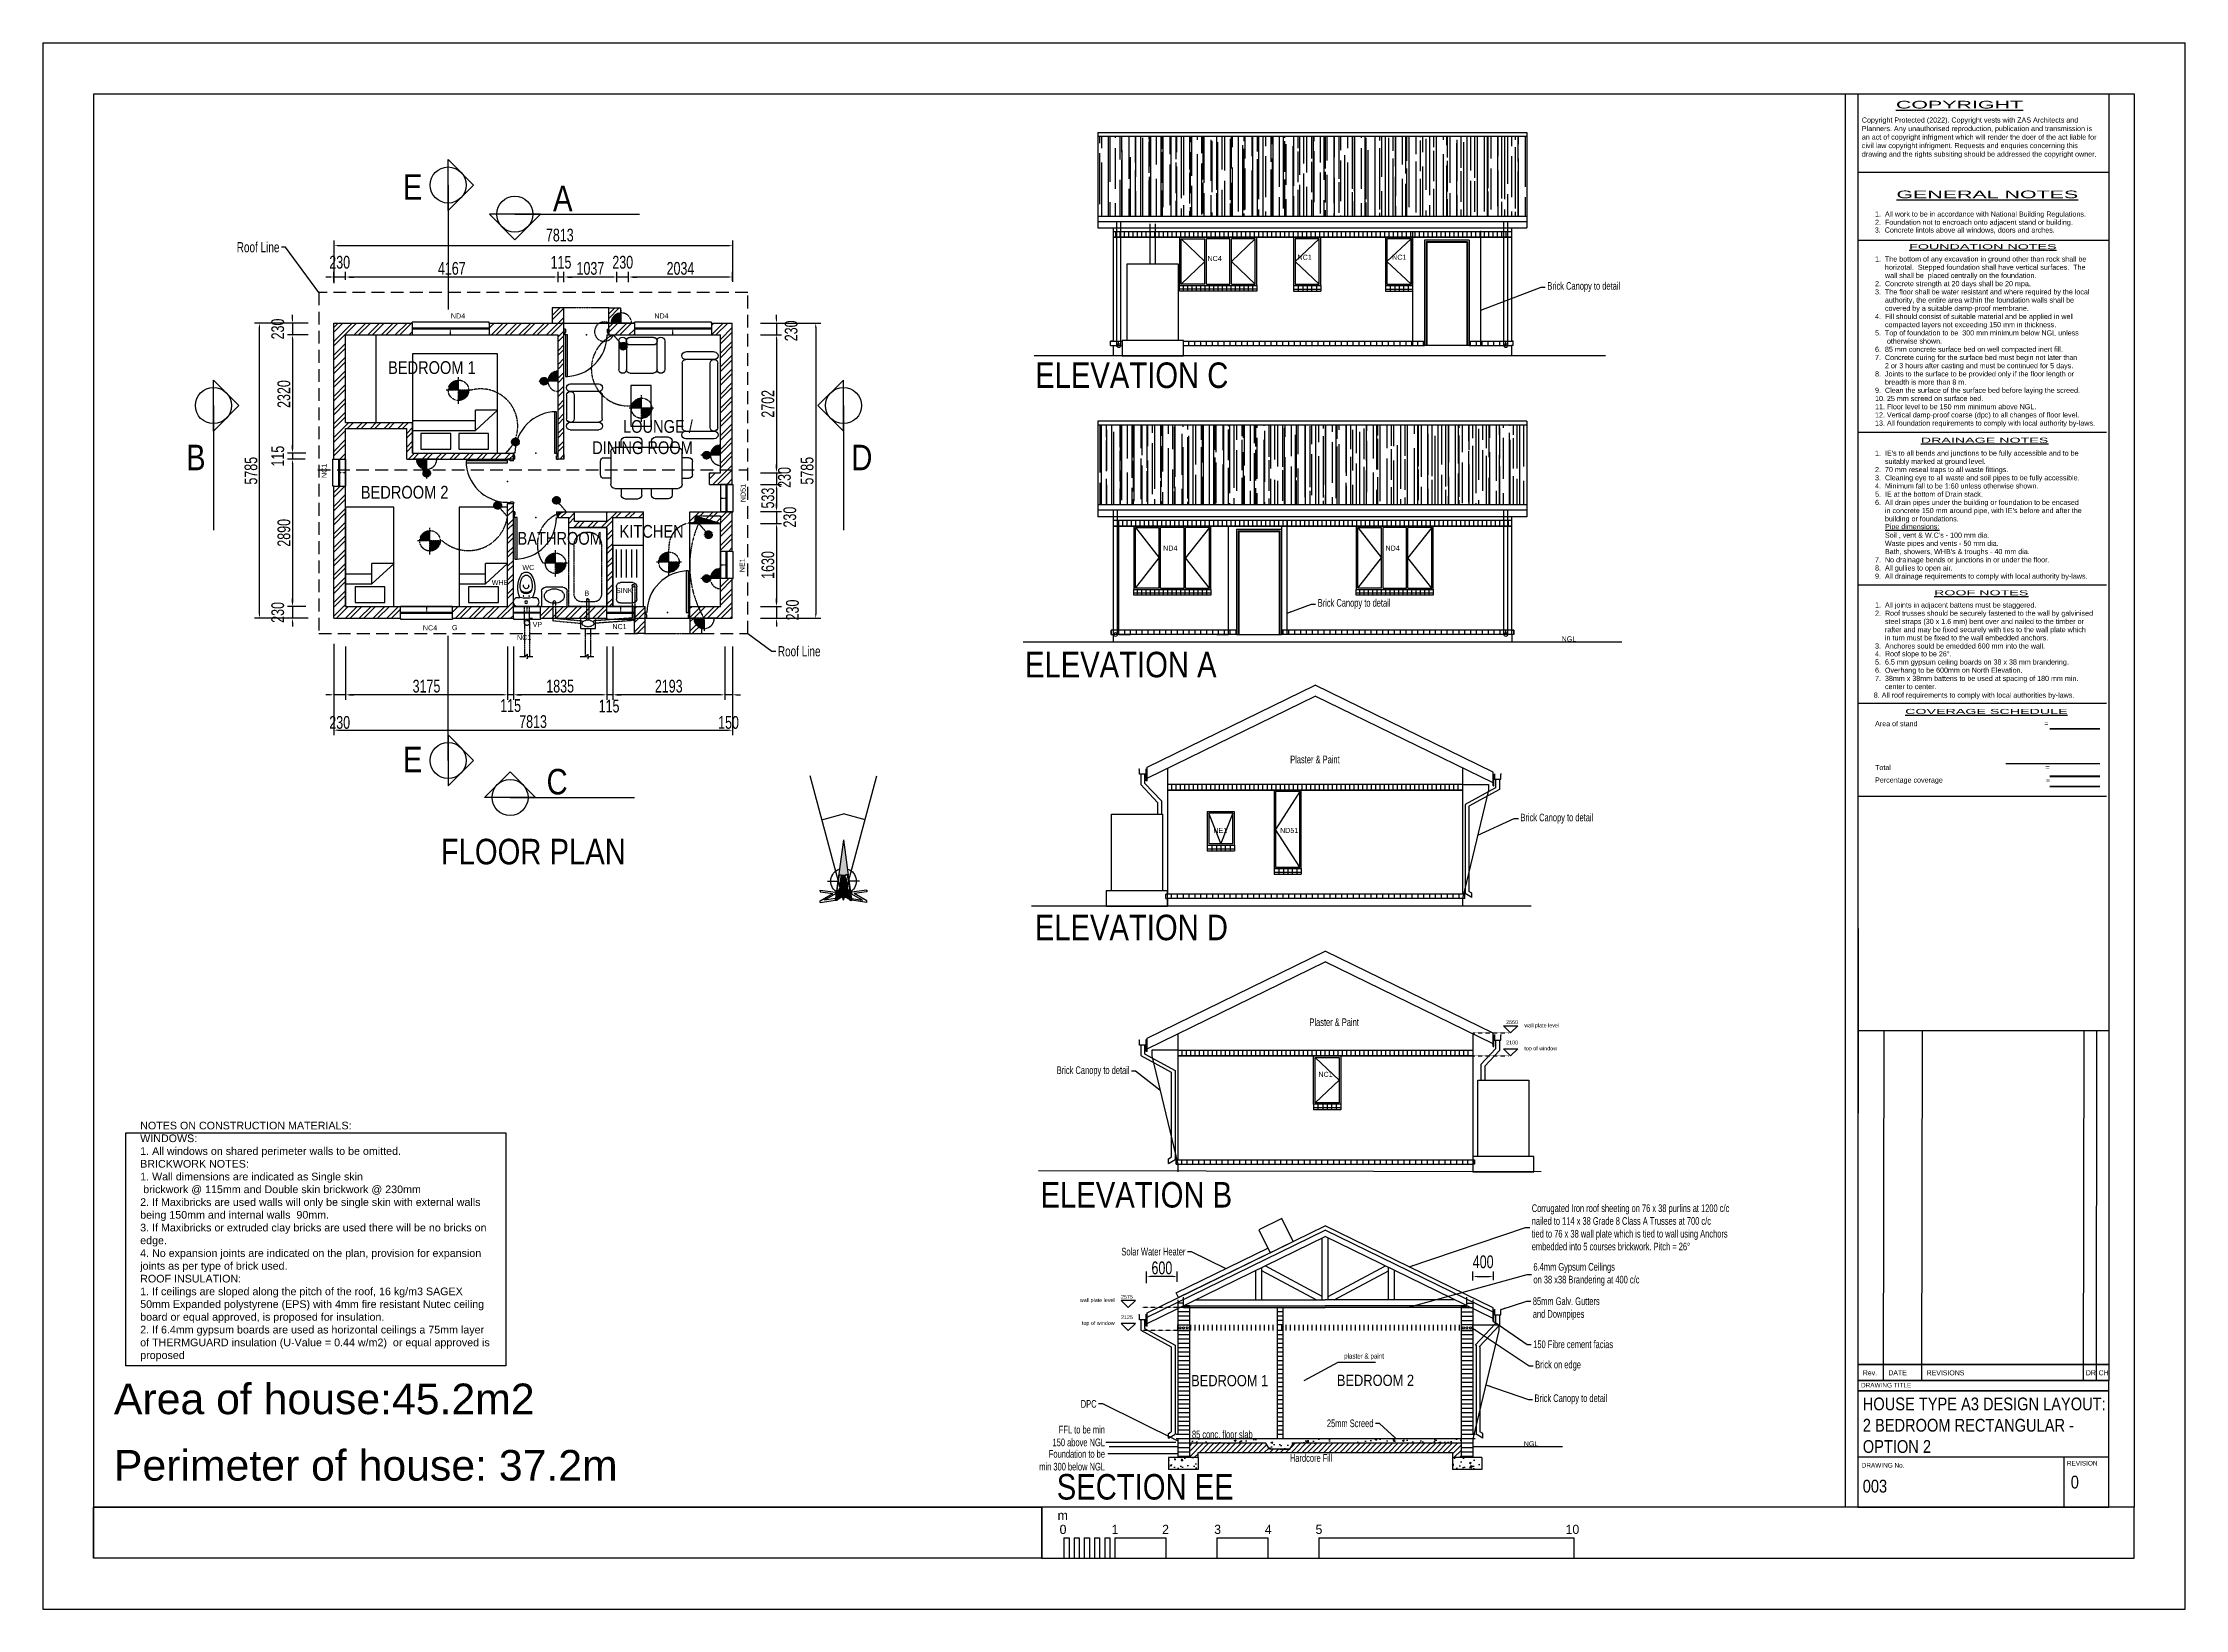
# Model space of a CAD drawing. Header units: millimetres. Extents: x 117 to 65811, y -976 to 29724.
# Drawn here: x 117 to 42117, y -976 to 29724 of the extents above; entities that cross this region are included whole.
import ezdxf
from ezdxf.enums import TextEntityAlignment as Align

# ---------------------------------------------------------------- set-up
doc = ezdxf.new("R2010")
doc.units = ezdxf.units.MM
for name, pattern in [('DASHED', [0.75, 0.5, -0.25]), ('DASHED2', [0.187, 0.125, -0.062]), ('DOT', [0.25, 0, -0.25])]:
    doc.linetypes.add(name, pattern=pattern)
for name, color, linetype in [('11', 1, 'Continuous'), ('2', 1, 'Continuous'), ('3', 2, 'Continuous'), ('4', 1, 'Continuous'), ('5', 4, 'Continuous'), ('7', 6, 'Continuous'), ('9', 2, 'Continuous'), ('BRICKONEDGE', 5, 'Continuous'), ('DIMS', 5, 'Continuous'), ('DRAIN', 5, 'DASHED'), ('FURNITURE', 5, 'Continuous'), ('HATCH', 1, 'Continuous'), ('lighting', 4, 'DASHED'), ('OUTLINE', 4, 'Continuous'), ('RAIN', 5, 'Continuous'), ('TEXT', 5, 'Continuous'), ('TEXTINDOOR', 1, 'Continuous'), ('WALL', 1, 'Continuous'), ('WALLCOURSE', 40, 'Continuous'), ('WALLS', 1, 'Continuous'), ('zastitle', 7, 'Continuous')]:
    doc.layers.add(name, color=color, linetype=linetype)
doc.layers.get('FURNITURE').off()
doc.layers.get('WALLCOURSE').off()
doc.styles.add('AERIAL1-25', font='arial.ttf', dxfattribs={"height": 50})
doc.styles.add('AERIAL100', font='arial.ttf', dxfattribs={"height": 100})
doc.styles.add('COMPACT', font='arial.ttf', dxfattribs={"width": 0.7})
doc.styles.add('ROMANS', font='romans', dxfattribs={"height": 120})
doc.styles.add('style1', font='arial.ttf')
doc.dimstyles.new('AERIAL1-50', dxfattribs={"dimscale": 100, "dimtxt": 2.5, "dimasz": 0.8, "dimexe": 1, "dimexo": 2.5, "dimgap": 0.4, "dimtad": 1, "dimdec": 0, "dimzin": 0, "dimdsep": 46, "dimtxsty": 'COMPACT', "dimcen": 0.09, "dimadec": 0, "dimazin": 0, "dimtfac": 1, "dimtdec": 1, "dimtmove": 2, "dimatfit": 3, "dimfxl": 1, "dimtolj": 1, "dimtzin": 0, "dimarcsym": 0})

# ---------------------------------------------------------------- blocks, each defined once
blk = doc.blocks.new('LCNC1')
at = {"layer": '2', "color": 5}
blk.add_lwpolyline([(30, -30), (503, -30), (503, -919), (30, -919)], close=True, dxfattribs=at)
at = {"layer": '3'}
for p, q in [((0, -949), (0, 0)), ((0, 0), (533, 0)), ((533, 0), (533, -949)), ((30, -30), (503, -475)), ((30, -919), (503, -475))]:
    blk.add_line(p, q, dxfattribs=at)
at = {"layer": '3', "color": 5}
for p, q in [((0, -949), (0, -1059)), ((533, -1019), (0, -1019)), ((533, -1059), (0, -1059)), ((85, -949), (85, -1059)), ((178, -949), (178, -1059)), ((265, -949), (265, -1059)), ((350, -949), (350, -1059)), ((440, -949), (440, -1059)), ((533, -949), (533, -1059))]:
    blk.add_line(p, q, dxfattribs=at)
at = {"layer": '3', "color": 2}
blk.add_line((533, -949), (0, -949), dxfattribs=at)
blk = doc.blocks.new('*D26')
at = {"layer": 'DEFPOINTS', "color": 0, "transparency": 16777216}
for p in [(21756, 5544), (21756, 5161), (22356, 5192)]:
    blk.add_point(p, dxfattribs=at)
at = {"layer": 'DIMS', "color": 0, "lineweight": -2, "transparency": 16777216}
for p, q in [((21756, 5411), (21756, 5644)), ((22276, 5544), (21836, 5544)), ((22356, 5442), (22356, 5644))]:
    blk.add_line(p, q, dxfattribs=at)
at = {"layer": 'DIMS', "color": 0, "transparency": 16777216}
for points in [[(21836, 5557), (21836, 5530), (21756, 5544)], [(22276, 5557), (22276, 5530), (22356, 5544)]]:
    blk.add_solid(points, dxfattribs=at)
at = {"layer": 'DIMS', "color": 0, "transparency": 16777216, "insert": (22056, 5711), "char_height": 250, "attachment_point": 5, "style": 'COMPACT'}
blk.add_mtext('\\A1;600', dxfattribs=at)
blk = doc.blocks.new('FUR-4')
at = {"layer": '7'}
for p, q in [((70, 450), (630, 450)), ((0, -230), (0, 230)), ((70, 300), (630, 300)), ((150, -230), (150, 230)), ((700, 230), (700, -230)), ((630, -300), (70, -300)), ((70, -450), (630, -450))]:
    blk.add_line(p, q, dxfattribs=at)
for centre, radius, start, end in [((70, 375), 75, 90, 270), ((630, 375), 75, 270, 90), ((75, 230), 75, 0, 180), ((70, 230), 70, 90, 180), ((630, 230), 70, 0, 90), ((70, -375), 75, 90, 270), ((75, -230), 75, 180, 360), ((70, -230), 70, 180, 270), ((630, -230), 70, 270, 0), ((630, -375), 75, 270, 90)]:
    blk.add_arc(centre, radius, start, end, dxfattribs=at)
blk = doc.blocks.new('*D27')
at = {"layer": 'DEFPOINTS', "color": 0, "transparency": 16777216}
for p in [(13643, 25749), (13643, 24789), (5830, 24764)]:
    blk.add_point(p, dxfattribs=at)
at = {"layer": 'DIMS', "color": 0, "lineweight": -2, "transparency": 16777216}
for p, q in [((5830, 25014), (5830, 25849)), ((5910, 25749), (13563, 25749)), ((13643, 25039), (13643, 25849))]:
    blk.add_line(p, q, dxfattribs=at)
at = {"layer": 'DIMS', "color": 0, "transparency": 16777216}
for points in [[(5910, 25762), (5910, 25735), (5830, 25749)], [(13563, 25762), (13563, 25735), (13643, 25749)]]:
    blk.add_solid(points, dxfattribs=at)
at = {"layer": 'DIMS', "color": 0, "transparency": 16777216, "insert": (10252, 25955), "char_height": 250, "attachment_point": 5, "style": 'COMPACT'}
blk.add_mtext('\\A1;7813', dxfattribs=at)
blk = doc.blocks.new('*D28')
at = {"layer": 'DEFPOINTS', "color": 0, "transparency": 16777216}
for p in [(10334, 25134), (10334, 24786), (11371, 24786)]:
    blk.add_point(p, dxfattribs=at)
at = {"layer": 'DIMS', "color": 0, "lineweight": -2, "transparency": 16777216}
for p, q in [((10334, 25036), (10334, 25234)), ((11371, 25036), (11371, 25234)), ((11291, 25134), (10414, 25134))]:
    blk.add_line(p, q, dxfattribs=at)
at = {"layer": 'DIMS', "color": 0, "transparency": 16777216}
for points in [[(10414, 25148), (10414, 25121), (10334, 25134)], [(11291, 25148), (11291, 25121), (11371, 25134)]]:
    blk.add_solid(points, dxfattribs=at)
at = {"layer": 'DIMS', "color": 0, "transparency": 16777216, "insert": (10852, 25302), "char_height": 250, "attachment_point": 5, "style": 'COMPACT'}
blk.add_mtext('\\A1;1037', dxfattribs=at)
blk = doc.blocks.new('*D29')
at = {"layer": 'DEFPOINTS', "color": 0, "transparency": 16777216}
for p in [(5822, 18195), (13635, 18145), (13635, 16251)]:
    blk.add_point(p, dxfattribs=at)
at = {"layer": 'DIMS', "color": 0, "lineweight": -2, "transparency": 16777216}
for p, q in [((5822, 17945), (5822, 16151)), ((13635, 17895), (13635, 16151)), ((5902, 16251), (13555, 16251))]:
    blk.add_line(p, q, dxfattribs=at)
at = {"layer": 'DIMS', "color": 0, "transparency": 16777216}
for points in [[(5902, 16265), (5902, 16238), (5822, 16251)], [(13555, 16265), (13555, 16238), (13635, 16251)]]:
    blk.add_solid(points, dxfattribs=at)
at = {"layer": 'DIMS', "color": 0, "transparency": 16777216, "insert": (9728, 16419), "char_height": 250, "attachment_point": 5, "style": 'COMPACT'}
blk.add_mtext('\\A1;7813', dxfattribs=at)
blk = doc.blocks.new('*D30')
at = {"layer": 'DEFPOINTS', "color": 0, "transparency": 16777216}
for p in [(9342, 18145), (11177, 18145), (9342, 16945)]:
    blk.add_point(p, dxfattribs=at)
at = {"layer": 'DIMS', "color": 0, "lineweight": -2, "transparency": 16777216}
for p, q in [((9342, 17895), (9342, 16845)), ((11177, 17895), (11177, 16845)), ((11097, 16945), (9422, 16945))]:
    blk.add_line(p, q, dxfattribs=at)
at = {"layer": 'DIMS', "color": 0, "transparency": 16777216}
for points in [[(9422, 16958), (9422, 16932), (9342, 16945)], [(11097, 16958), (11097, 16932), (11177, 16945)]]:
    blk.add_solid(points, dxfattribs=at)
at = {"layer": 'DIMS', "color": 0, "transparency": 16777216, "insert": (10259, 17113), "char_height": 250, "attachment_point": 5, "style": 'COMPACT'}
blk.add_mtext('\\A1;1835', dxfattribs=at)
blk = doc.blocks.new('813X115LHD')
for p, q in [((0, -115), (0, 0)), ((877, -115), (877, 0))]:
    blk.add_line(p, q)
at = {"layer": '3'}
for p, q in [((805, 813), (805, 0)), ((845, 813), (805, 813)), ((845, 0), (845, 813)), ((17, 0), (0, 0)), ((17, -50), (17, 0)), ((805, 0), (845, 0)), ((845, 0), (845, 22)), ((860, -50), (860, 0)), ((860, 0), (877, 0)), ((32, -115), (0, -115)), ((32, -50), (17, -50)), ((32, -115), (32, -50)), ((845, -115), (845, -50)), ((845, -50), (860, -50)), ((845, -115), (877, -115))]:
    blk.add_line(p, q, dxfattribs=at)
blk.add_arc((845, 0), 813, 90, 180, dxfattribs=at)
blk.add_point((438, 0), dxfattribs=at)
blk = doc.blocks.new('FUR-1')
at = {"layer": '7'}
for p, q in [((-475, -1950), (-475, 0)), ((-475, 0), (475, 0)), ((475, 0), (475, -1950)), ((-289, -386), (-289, -81)), ((-289, -81), (297, -81)), ((297, -386), (-289, -386)), ((297, -81), (297, -386)), ((-475, -444), (41, -444)), ((-475, -644), (41, -644)), ((41, -444), (476, -843)), ((41, -444), (41, -843)), ((476, -843), (41, -843)), ((475, -1950), (-475, -1950))]:
    blk.add_line(p, q, dxfattribs=at)
blk = doc.blocks.new('*D31')
at = {"layer": 'DEFPOINTS', "color": 0, "transparency": 16777216}
for p in [(4365, 24230), (5572, 24230), (5572, 18445)]:
    blk.add_point(p, dxfattribs=at)
at = {"layer": 'DIMS', "color": 0, "lineweight": -2, "transparency": 16777216}
for p, q in [((5322, 24230), (4265, 24230)), ((4365, 18525), (4365, 24150)), ((5322, 18445), (4265, 18445))]:
    blk.add_line(p, q, dxfattribs=at)
at = {"layer": 'DIMS', "color": 0, "transparency": 16777216}
for points in [[(4352, 24150), (4378, 24150), (4365, 24230)], [(4352, 18525), (4378, 18525), (4365, 18445)]]:
    blk.add_solid(points, dxfattribs=at)
at = {"layer": 'DIMS', "color": 0, "transparency": 16777216, "insert": (4198, 21337), "char_height": 250, "attachment_point": 5, "rotation": 90, "style": 'COMPACT'}
blk.add_mtext('\\A1;5785', dxfattribs=at)
blk = doc.blocks.new('*D32')
at = {"layer": 'DEFPOINTS', "color": 0, "transparency": 16777216}
for p in [(5510, 21565), (5011, 18675), (5526, 18675)]:
    blk.add_point(p, dxfattribs=at)
at = {"layer": 'DIMS', "color": 0, "lineweight": -2, "transparency": 16777216}
for p, q in [((5260, 21565), (4911, 21565)), ((5011, 21485), (5011, 18755)), ((5276, 18675), (4911, 18675))]:
    blk.add_line(p, q, dxfattribs=at)
at = {"layer": 'DIMS', "color": 0, "transparency": 16777216}
for points in [[(4998, 21485), (5024, 21485), (5011, 21565)], [(4998, 18755), (5024, 18755), (5011, 18675)]]:
    blk.add_solid(points, dxfattribs=at)
at = {"layer": 'DIMS', "color": 0, "transparency": 16777216, "insert": (4844, 20120), "char_height": 250, "attachment_point": 5, "rotation": 90, "style": 'COMPACT'}
blk.add_mtext('\\A1;2890', dxfattribs=at)
blk = doc.blocks.new('*D33')
at = {"layer": 'DEFPOINTS', "color": 0, "transparency": 16777216}
for p in [(6052, 18145), (9227, 18145), (6052, 16945)]:
    blk.add_point(p, dxfattribs=at)
at = {"layer": 'DIMS', "color": 0, "lineweight": -2, "transparency": 16777216}
for p, q in [((6052, 17895), (6052, 16845)), ((9227, 17895), (9227, 16845)), ((9147, 16945), (6132, 16945))]:
    blk.add_line(p, q, dxfattribs=at)
at = {"layer": 'DIMS', "color": 0, "transparency": 16777216}
for points in [[(6132, 16958), (6132, 16932), (6052, 16945)], [(9147, 16958), (9147, 16932), (9227, 16945)]]:
    blk.add_solid(points, dxfattribs=at)
at = {"layer": 'DIMS', "color": 0, "transparency": 16777216, "insert": (7639, 17113), "char_height": 250, "attachment_point": 5, "style": 'COMPACT'}
blk.add_mtext('\\A1;3175', dxfattribs=at)
blk = doc.blocks.new('*D34')
at = {"layer": 'DEFPOINTS', "color": 0, "transparency": 16777216}
for p in [(5822, 18195), (6052, 18145), (5822, 16945)]:
    blk.add_point(p, dxfattribs=at)
at = {"layer": 'DIMS', "color": 0, "lineweight": -2, "transparency": 16777216}
for p, q in [((5822, 17945), (5822, 16845)), ((6052, 17895), (6052, 16845)), ((5742, 16945), (5662, 16945)), ((6052, 16945), (5822, 16945)), ((6132, 16945), (6212, 16945))]:
    blk.add_line(p, q, dxfattribs=at)
at = {"layer": 'DIMS', "color": 0, "transparency": 16777216}
for points in [[(5742, 16958), (5742, 16932), (5822, 16945)], [(6132, 16958), (6132, 16932), (6052, 16945)]]:
    blk.add_solid(points, dxfattribs=at)
at = {"layer": 'DIMS', "color": 0, "transparency": 16777216, "insert": (5937, 16402), "char_height": 250, "attachment_point": 5, "style": 'COMPACT'}
blk.add_mtext('\\A1;230', dxfattribs=at)
blk = doc.blocks.new('*D35')
at = {"layer": 'DEFPOINTS', "color": 0, "transparency": 16777216}
for p in [(5526, 18675), (5011, 18445), (5572, 18445)]:
    blk.add_point(p, dxfattribs=at)
at = {"layer": 'DIMS', "color": 0, "lineweight": -2, "transparency": 16777216}
for p, q in [((5276, 18675), (4911, 18675)), ((5011, 18755), (5011, 18835)), ((5011, 18675), (5011, 18445)), ((5322, 18445), (4911, 18445)), ((5011, 18365), (5011, 18285))]:
    blk.add_line(p, q, dxfattribs=at)
at = {"layer": 'DIMS', "color": 0, "transparency": 16777216}
for points in [[(4998, 18755), (5024, 18755), (5011, 18675)], [(4998, 18365), (5024, 18365), (5011, 18445)]]:
    blk.add_solid(points, dxfattribs=at)
at = {"layer": 'DIMS', "color": 0, "transparency": 16777216, "insert": (4723, 18560), "char_height": 250, "attachment_point": 5, "rotation": 90, "style": 'COMPACT'}
blk.add_mtext('\\A1;230', dxfattribs=at)
blk = doc.blocks.new('*D36')
at = {"layer": 'DEFPOINTS', "color": 0, "transparency": 16777216}
for p in [(9227, 18145), (9342, 18145), (9227, 16945)]:
    blk.add_point(p, dxfattribs=at)
at = {"layer": 'DIMS', "color": 0, "lineweight": -2, "transparency": 16777216}
for p, q in [((9227, 17895), (9227, 16845)), ((9342, 17895), (9342, 16845)), ((9147, 16945), (9067, 16945)), ((9342, 16945), (9227, 16945)), ((9422, 16945), (9502, 16945))]:
    blk.add_line(p, q, dxfattribs=at)
at = {"layer": 'DIMS', "color": 0, "transparency": 16777216}
for points in [[(9147, 16958), (9147, 16932), (9227, 16945)], [(9422, 16958), (9422, 16932), (9342, 16945)]]:
    blk.add_solid(points, dxfattribs=at)
at = {"layer": 'DIMS', "color": 0, "transparency": 16777216, "insert": (9288, 16733), "char_height": 250, "attachment_point": 5, "style": 'COMPACT'}
blk.add_mtext('\\A1;115', dxfattribs=at)
blk = doc.blocks.new('SAN-WC1')
at = {"layer": '5'}
for p, q in [((0, -200), (0, 200)), ((175, 125), (175, 200)), ((400, 50), (425, 50)), ((175, -200), (175, -125)), ((400, -50), (425, -50))]:
    blk.add_line(p, q, dxfattribs=at)
for centre, radius in [((86, 0), 25), ((208, 57), 5.5), ((208, -54), 5.5)]:
    blk.add_circle(centre, radius, dxfattribs=at)
for centre, radius, start, end in [((87, 140), 106, 34.4158, 145.5842), ((850, 0), 686, 169.5085, 190.4915), ((376, -317), 485, 59.1592, 114.4811), ((364, 0), 113, 98.1921, 261.8079), ((413, 0), 140, 129.7721, 230.2279), ((409, -222), 340, 60.8495, 100.4472), ((400, 0), 50, 90, 270), ((525, 0), 90.1, 303.6901, 56.3099), ((550, 0), 125, 306.8699, 53.1301), ((87, -140), 106, 214.4158, 325.5842), ((376, 317), 485, 245.5189, 300.8408), ((409, 222), 340, 259.5528, 299.1505)]:
    blk.add_arc(centre, radius, start, end, dxfattribs=at)
blk = doc.blocks.new('ELLIPSE')
blk.add_circle((0.5, 0.5), 0.5)
blk = doc.blocks.new('SAN-WHB')
at = {"layer": '5'}
for p, q in [((-250, -300), (-250, 0)), ((-250, 0), (250, 0)), ((170, -380), (-170, -380)), ((250, 0), (250, -300))]:
    blk.add_line(p, q, dxfattribs=at)
blk.add_circle((1, -93), 20.8, dxfattribs=at)
for centre, start, end in [((-170, -300), 180, 270), ((170, -300), 270, 0)]:
    blk.add_arc(centre, 80, start, end, dxfattribs=at)
at = {"layer": '5', "xscale": 389.1183729797714, "yscale": -285.3534735184979, "zscale": 1000}
blk.add_blockref('ELLIPSE', (-194, -62), dxfattribs=at)
blk = doc.blocks.new('*D37')
at = {"layer": 'DEFPOINTS', "color": 0, "transparency": 16777216}
for p in [(5822, 25134), (5822, 24786), (6052, 24830)]:
    blk.add_point(p, dxfattribs=at)
at = {"layer": 'DIMS', "color": 0, "lineweight": -2, "transparency": 16777216}
for p, q in [((5822, 25036), (5822, 25234)), ((6052, 25080), (6052, 25234)), ((5742, 25134), (5662, 25134)), ((6052, 25134), (5822, 25134)), ((6132, 25134), (6212, 25134))]:
    blk.add_line(p, q, dxfattribs=at)
at = {"layer": 'DIMS', "color": 0, "transparency": 16777216}
for points in [[(5742, 25148), (5742, 25121), (5822, 25134)], [(6132, 25148), (6132, 25121), (6052, 25134)]]:
    blk.add_solid(points, dxfattribs=at)
at = {"layer": 'DIMS', "color": 0, "transparency": 16777216, "insert": (5937, 25422), "char_height": 250, "attachment_point": 5, "style": 'COMPACT'}
blk.add_mtext('\\A1;230', dxfattribs=at)
blk = doc.blocks.new('*D38')
at = {"layer": 'DEFPOINTS', "color": 0, "transparency": 16777216}
for p in [(6052, 25134), (6052, 24830), (10219, 24830)]:
    blk.add_point(p, dxfattribs=at)
at = {"layer": 'DIMS', "color": 0, "lineweight": -2, "transparency": 16777216}
for p, q in [((6052, 25080), (6052, 25234)), ((10219, 25080), (10219, 25234)), ((10139, 25134), (6132, 25134))]:
    blk.add_line(p, q, dxfattribs=at)
at = {"layer": 'DIMS', "color": 0, "transparency": 16777216}
for points in [[(6132, 25148), (6132, 25121), (6052, 25134)], [(10139, 25148), (10139, 25121), (10219, 25134)]]:
    blk.add_solid(points, dxfattribs=at)
at = {"layer": 'DIMS', "color": 0, "transparency": 16777216, "insert": (8135, 25302), "char_height": 250, "attachment_point": 5, "style": 'COMPACT'}
blk.add_mtext('\\A1;4167', dxfattribs=at)
blk = doc.blocks.new('*D39')
at = {"layer": 'DEFPOINTS', "color": 0, "transparency": 16777216}
for p in [(10219, 25134), (10219, 24786), (10334, 24836)]:
    blk.add_point(p, dxfattribs=at)
at = {"layer": 'DIMS', "color": 0, "lineweight": -2, "transparency": 16777216}
for p, q in [((10219, 25036), (10219, 25234)), ((10334, 25086), (10334, 25234)), ((10139, 25134), (10059, 25134)), ((10334, 25134), (10219, 25134)), ((10414, 25134), (10494, 25134))]:
    blk.add_line(p, q, dxfattribs=at)
at = {"layer": 'DIMS', "color": 0, "transparency": 16777216}
for points in [[(10139, 25148), (10139, 25121), (10219, 25134)], [(10414, 25148), (10414, 25121), (10334, 25134)]]:
    blk.add_solid(points, dxfattribs=at)
at = {"layer": 'DIMS', "color": 0, "transparency": 16777216, "insert": (10276, 25422), "char_height": 250, "attachment_point": 5, "style": 'COMPACT'}
blk.add_mtext('\\A1;115', dxfattribs=at)
blk = doc.blocks.new('FUR-2')
at = {"layer": '7'}
for p, q in [((-833, 0), (833, 0)), ((833, 0), (833, -1950)), ((-833, -1950), (-833, 0)), ((-672, -81), (-86, -81)), ((-672, -386), (-672, -81)), ((-86, -386), (-672, -386)), ((-86, -81), (-86, -386)), ((70, -386), (70, -81)), ((70, -81), (656, -81)), ((656, -386), (70, -386)), ((656, -81), (656, -386)), ((-833, -444), (399, -444)), ((-833, -644), (399, -644)), ((399, -444), (399, -843)), ((399, -444), (834, -843)), ((834, -843), (399, -843)), ((833, -1950), (-833, -1950))]:
    blk.add_line(p, q, dxfattribs=at)
blk = doc.blocks.new('*D40')
at = {"layer": 'DEFPOINTS', "color": 0, "transparency": 16777216}
for p in [(5572, 24000), (5011, 21680), (5526, 21680)]:
    blk.add_point(p, dxfattribs=at)
at = {"layer": 'DIMS', "color": 0, "lineweight": -2, "transparency": 16777216}
for p, q in [((5322, 24000), (4911, 24000)), ((5011, 23920), (5011, 21760)), ((5276, 21680), (4911, 21680))]:
    blk.add_line(p, q, dxfattribs=at)
at = {"layer": 'DIMS', "color": 0, "transparency": 16777216}
for points in [[(4998, 23920), (5024, 23920), (5011, 24000)], [(4998, 21760), (5024, 21760), (5011, 21680)]]:
    blk.add_solid(points, dxfattribs=at)
at = {"layer": 'DIMS', "color": 0, "transparency": 16777216, "insert": (4843, 22840), "char_height": 250, "attachment_point": 5, "rotation": 90, "style": 'COMPACT'}
blk.add_mtext('\\A1;2320', dxfattribs=at)
blk = doc.blocks.new('*D41')
at = {"layer": 'DEFPOINTS', "color": 0, "transparency": 16777216}
for p in [(5011, 21565), (5510, 21565), (5526, 21680)]:
    blk.add_point(p, dxfattribs=at)
at = {"layer": 'DIMS', "color": 0, "lineweight": -2, "transparency": 16777216}
for p, q in [((5276, 21680), (4911, 21680)), ((5260, 21565), (4911, 21565)), ((5011, 21760), (5011, 21840)), ((5011, 21680), (5011, 21565)), ((5011, 21485), (5011, 21405))]:
    blk.add_line(p, q, dxfattribs=at)
at = {"layer": 'DIMS', "color": 0, "transparency": 16777216}
for points in [[(4998, 21760), (5024, 21760), (5011, 21680)], [(4998, 21485), (5024, 21485), (5011, 21565)]]:
    blk.add_solid(points, dxfattribs=at)
at = {"layer": 'DIMS', "color": 0, "transparency": 16777216, "insert": (4724, 21622), "char_height": 250, "attachment_point": 5, "rotation": 90, "style": 'COMPACT'}
blk.add_mtext('\\A1;115', dxfattribs=at)
blk = doc.blocks.new('*D42')
at = {"layer": 'DEFPOINTS', "color": 0, "transparency": 16777216}
for p in [(5011, 24000), (5526, 24000), (5572, 24230)]:
    blk.add_point(p, dxfattribs=at)
at = {"layer": 'DIMS', "color": 0, "lineweight": -2, "transparency": 16777216}
for p, q in [((5011, 24310), (5011, 24390)), ((5322, 24230), (4911, 24230)), ((5276, 24000), (4911, 24000)), ((5011, 24230), (5011, 24000)), ((5011, 23920), (5011, 23840))]:
    blk.add_line(p, q, dxfattribs=at)
at = {"layer": 'DIMS', "color": 0, "transparency": 16777216}
for points in [[(4998, 24310), (5024, 24310), (5011, 24230)], [(4998, 23920), (5024, 23920), (5011, 24000)]]:
    blk.add_solid(points, dxfattribs=at)
at = {"layer": 'DIMS', "color": 0, "transparency": 16777216, "insert": (4723, 24115), "char_height": 250, "attachment_point": 5, "rotation": 90, "style": 'COMPACT'}
blk.add_mtext('\\A1;230', dxfattribs=at)
blk = doc.blocks.new('LCND4')
at = {"layer": '2', "color": 5}
for p, q in [((30, -1215), (30, -30)), ((30, -30), (496, -30)), ((496, -1215), (496, -30)), ((1481, -30), (1015, -30)), ((1015, -1215), (1015, -30)), ((1481, -1215), (1481, -30)), ((496, -1215), (30, -1215)), ((1015, -1215), (1481, -1215))]:
    blk.add_line(p, q, dxfattribs=at)
at = {"layer": '3', "color": 5}
for p, q in [((30, -30), (496, -622.5)), ((526, -30), (985, -30)), ((526, -1215), (526, -30)), ((985, -1215), (985, -30)), ((1481, -30), (1015, -622.5)), ((30, -1215), (496, -622.5)), ((1481, -1215), (1015, -622.5)), ((0, -1245), (0, -1355)), ((85, -1245), (85, -1355)), ((170, -1245), (170, -1355)), ((255, -1245), (255, -1355)), ((340, -1245), (340, -1355)), ((425, -1245), (425, -1355)), ((510, -1245), (510, -1355)), ((985, -1215), (526, -1215)), ((595, -1245), (595, -1355)), ((680, -1245), (680, -1355)), ((765, -1245), (765, -1355)), ((850, -1245), (850, -1355)), ((935, -1245), (935, -1355)), ((1020, -1245), (1020, -1355)), ((1105, -1245), (1105, -1355)), ((1190, -1245), (1190, -1355)), ((1275, -1245), (1275, -1355)), ((1360, -1245), (1360, -1355)), ((1445, -1245), (1445, -1355)), ((1511, -1355), (1511, -1245)), ((0, -1315), (1511, -1315)), ((0, -1355), (1511, -1355))]:
    blk.add_line(p, q, dxfattribs=at)
at = {"layer": '3'}
blk.add_lwpolyline([(0, 0), (1511, 0), (1511, -1245), (0, -1245), (0, 0)], dxfattribs=at)
blk = doc.blocks.new('*D43')
at = {"layer": 'DEFPOINTS', "color": 0, "transparency": 16777216}
for p in [(13956, 24230), (13956, 18445), (15270, 18445)]:
    blk.add_point(p, dxfattribs=at)
at = {"layer": 'DIMS', "color": 0, "lineweight": -2, "transparency": 16777216}
for p, q in [((14206, 24230), (15370, 24230)), ((15270, 24150), (15270, 18525)), ((14206, 18445), (15370, 18445))]:
    blk.add_line(p, q, dxfattribs=at)
at = {"layer": 'DIMS', "color": 0, "transparency": 16777216}
for points in [[(15256, 24150), (15283, 24150), (15270, 24230)], [(15256, 18525), (15283, 18525), (15270, 18445)]]:
    blk.add_solid(points, dxfattribs=at)
at = {"layer": 'DIMS', "color": 0, "transparency": 16777216, "insert": (15102, 21337), "char_height": 250, "attachment_point": 5, "rotation": 90, "style": 'COMPACT'}
blk.add_mtext('\\A1;5785', dxfattribs=at)
blk = doc.blocks.new('*D44')
at = {"layer": 'DEFPOINTS', "color": 0, "transparency": 16777216}
for p in [(13939, 20305), (13939, 18675), (14500, 18675)]:
    blk.add_point(p, dxfattribs=at)
at = {"layer": 'DIMS', "color": 0, "lineweight": -2, "transparency": 16777216}
for p, q in [((14189, 20305), (14600, 20305)), ((14500, 20225), (14500, 18755)), ((14189, 18675), (14600, 18675))]:
    blk.add_line(p, q, dxfattribs=at)
at = {"layer": 'DIMS', "color": 0, "transparency": 16777216}
for points in [[(14487, 20225), (14513, 20225), (14500, 20305)], [(14487, 18755), (14513, 18755), (14500, 18675)]]:
    blk.add_solid(points, dxfattribs=at)
at = {"layer": 'DIMS', "color": 0, "transparency": 16777216, "insert": (14332, 19490), "char_height": 250, "attachment_point": 5, "rotation": 90, "style": 'COMPACT'}
blk.add_mtext('\\A1;1630', dxfattribs=at)
blk = doc.blocks.new('*D45')
at = {"layer": 'DEFPOINTS', "color": 0, "transparency": 16777216}
for p in [(13939, 20535), (13939, 20305), (14500, 20305)]:
    blk.add_point(p, dxfattribs=at)
at = {"layer": 'DIMS', "color": 0, "lineweight": -2, "transparency": 16777216}
for p, q in [((14500, 20615), (14500, 20695)), ((14189, 20535), (14600, 20535)), ((14189, 20305), (14600, 20305)), ((14500, 20535), (14500, 20305)), ((14500, 20225), (14500, 20145))]:
    blk.add_line(p, q, dxfattribs=at)
at = {"layer": 'DIMS', "color": 0, "transparency": 16777216}
for points in [[(14487, 20615), (14513, 20615), (14500, 20535)], [(14487, 20225), (14513, 20225), (14500, 20305)]]:
    blk.add_solid(points, dxfattribs=at)
at = {"layer": 'DIMS', "color": 0, "transparency": 16777216, "insert": (14762, 20428), "char_height": 250, "attachment_point": 5, "rotation": 90, "style": 'COMPACT'}
blk.add_mtext('\\A1;230', dxfattribs=at)
blk = doc.blocks.new('ZASNORTH1')
for p, q in [((-1, 2377), (-251, 502)), ((-1, 2377), (311, 89)), ((-240, 402), (-157, 1001)), ((-173, 402), (-108, 901)), ((-157, 1002), (-114, 1002)), ((-157, 1002), (-91, 1002)), ((-126, 1002), (-151, 1002)), ((181, 402), (-108, 901)), ((-91, 1002), (162, 570)), ((124, 1002), (99, 1002)), ((99, 1002), (162, 570)), ((136, 1002), (105, 1002)), ((163, 1002), (136, 1002)), ((249, 402), (163, 1002)), ((-916, 404), (-317, 322)), ((-916, 378), (-916, 403)), ((-916, 403), (-916, 337)), ((-916, 378), (-916, 366)), ((-916, 337), (-417, 273)), ((-916, -16), (-417, 273)), ((-916, -84), (-316, 1)), ((-316, 255), (-748, 2)), ((-316, 65), (-748, 2)), ((-638, 66), (-746, 2)), ((-626, 750), (-239, 750)), ((-292, 215), (-321, 14)), ((-316, 322), (-316, 278)), ((-316, 322), (-316, 255)), ((-316, 291), (-316, 316)), ((-316, 41), (-316, 65)), ((-316, 28), (-316, 59)), ((-316, 1), (-316, 28)), ((-251, 502), (-292, 219)), ((-292, 214), (-291, 222)), ((-214, 402), (-239, 402)), ((-239, 402), (-173, 402)), ((-214, 402), (-201, 402)), ((0, 0), (0, 249)), ((98, 680), (163, 572)), ((224, 402), (181, 402)), ((211, 402), (193, 402)), ((249, 402), (224, 402)), ((624, 750), (236, 750)), ((249, 2), (249, 2)), ((292, 214), (291, 222)), ((292, 215), (321, 14)), ((311, 90), (323, 13)), ((316, 322), (316, 278)), ((316, 322), (316, 255)), ((316, 291), (316, 316)), ((316, 255), (748, 2)), ((316, 41), (316, 65)), ((316, 65), (748, 2)), ((316, 28), (316, 59)), ((316, 1), (316, 28)), ((916, -84), (316, 1)), ((916, 404), (317, 322)), ((323, 13), (323, 13)), ((323, 13), (323, 13)), ((916, 337), (417, 273)), ((916, -16), (417, 273)), ((638, 66), (746, 2)), ((916, 378), (916, 403)), ((916, 403), (916, 337)), ((916, 378), (916, 366)), ((-916, -59), (-916, -16)), ((-916, -47), (-916, -28)), ((-916, -84), (-916, -59)), ((916, -59), (916, -16)), ((916, -47), (916, -28)), ((916, -84), (916, -59))]:
    blk.add_line(p, q)
for centre, radius, start, end in [((-1, 750), 500, 110.19332, 234.5622), ((-1, 750), 500, 305.68841, 70.0291), ((-284, 22), 38.3, 191.87089, 191.87089), ((-284, 22), 38.3, 193.22926, 327.87977), ((-1, -186), 313, 36.8699, 143.1301), ((284, 22), 38.3, 348.12911, 348.12911), ((282, 32), 45.1, 221.94782, 334.84498)]:
    blk.add_arc(centre, radius, start, end)
for points in [[(187, 1002), (-187, 1002), (-2, 2372), (-187, 1002)], [(2, 2377), (186, 1009), (-183, 1009), (2, 2377)], [(-240, 402), (-265, 402), (-157, 1002), (-185, 1002)], [(181, 402), (-172, 402), (-108, 899), (-174, 402)], [(100, 1002), (-93, 1002), (161, 575), (-93, 1002)], [(186, 1002), (269, 402), (163, 1002), (249, 402)], [(-305, 128), (-321, 13), (-143, 128), (-242, 13)], [(-321, 14), (-314, -1), (-319, 8), (-316, 1)], [(-304, -10), (-321, 14), (-308, -7), (-314, -1)], [(-321, 13), (-304, -10), (-242, 13), (-257, -5)], [(269, 402), (306, 128), (-265, 402), (-305, 128)], [(-154, 96), (-181, 88), (-221, 38), (-179, 91)], [(-105, 109), (-149, 91), (-154, 96), (-197, 59)], [(-70, 120), (-177, 89), (-162, 109), (-179, 89)], [(-144, 130), (-162, 109), (-16, 128), (-162, 108)], [(1, 128), (69, 122), (55, 130), (69, 122)], [(30, 125), (66, 121), (54, 126), (66, 121)], [(45, 124), (77, 118), (69, 122), (77, 118)], [(111, 106), (51, 129), (68, 137), (51, 129)], [(100, 110), (58, 124), (69, 123), (58, 124)], [(83, 115), (58, 122), (66, 122), (58, 122)], [(306, 128), (323, 13), (60, 129), (323, 13)], [(139, 94), (145, 91), (139, 95), (145, 93)], [(195, 58), (163, 81), (168, 82), (139, 94)], [(177, 72), (164, 80), (166, 81), (152, 87)], [(323, 13), (278, -13), (166, 83), (278, -13)], [(241, 12), (225, 31), (228, 32), (207, 48)], [(278, -13), (246, 5), (227, 32), (246, 5)], [(278, -13), (271, -11), (246, 5), (271, -11)], [(267, -9), (267, -9), (247, 5), (247, 4)], [(258, -6), (252, -1), (247, 4), (252, -1)], [(270, -11), (258, -6), (247, 4), (258, -6)], [(323, 13), (307, -6), (278, -13), (307, -6)], [(309, 7), (309, 2), (278, -13), (309, 2)], [(304, -10), (321, 14), (308, -7), (314, -1)], [(323, 13), (316, 3), (307, -6), (316, 3)], [(316, 3), (312, -2), (307, -6), (312, -2)], [(316, 2), (314, 0), (312, -2), (314, 0)], [(321, 14), (314, -1), (319, 8), (316, 1)], [(-282, -16), (-293, -15), (-282, -8), (-304, -10)], [(-293, -15), (-298, -13), (-304, -9), (-304, -10)], [(-282, -16), (-289, -16), (-293, -14), (-293, -15)], [(-257, -5), (-265, -11), (-282, -8), (-282, -16)], [(-265, -11), (-274, -15), (-282, -11), (-282, -16)], [(-274, -15), (-279, -16), (-282, -15), (-282, -16)], [(-266, -11), (-269, -13), (-274, -11), (-274, -15)], [(-257, -5), (-261, -8), (-265, -7), (-265, -11)], [(271, -11), (264, -9), (258, -6), (264, -9)], [(265, -11), (274, -15), (282, -11), (282, -16)], [(266, -11), (269, -13), (274, -11), (274, -15)], [(278, -12), (277, -12), (269, -4), (268, -4)], [(274, -15), (279, -16), (282, -15), (282, -16)], [(295, -11), (278, -13), (287, -13), (278, -13)], [(307, -6), (295, -11), (279, -13), (295, -11)], [(282, -16), (293, -15), (282, -8), (304, -10)], [(282, -16), (289, -16), (293, -14), (293, -15)], [(293, -15), (298, -13), (304, -9), (304, -10)], [(307, -6), (301, -9), (295, -11), (301, -9)], [(312, -2), (310, -4), (307, -6), (310, -4)], [(309, -4), (307, -6), (309, -4), (307, -5)], [(310, -4), (308, -5), (307, -6), (308, -5)]]:
    blk.add_solid(points)
blk = doc.blocks.new('*D46')
at = {"layer": 'DEFPOINTS', "color": 0, "transparency": 16777216}
for p in [(13939, 18675), (13939, 18445), (14500, 18445)]:
    blk.add_point(p, dxfattribs=at)
at = {"layer": 'DIMS', "color": 0, "lineweight": -2, "transparency": 16777216}
for p, q in [((14189, 18675), (14600, 18675)), ((14500, 18755), (14500, 18835)), ((14500, 18675), (14500, 18445)), ((14189, 18445), (14600, 18445)), ((14500, 18365), (14500, 18285))]:
    blk.add_line(p, q, dxfattribs=at)
at = {"layer": 'DIMS', "color": 0, "transparency": 16777216}
for points in [[(14487, 18755), (14513, 18755), (14500, 18675)], [(14487, 18365), (14513, 18365), (14500, 18445)]]:
    blk.add_solid(points, dxfattribs=at)
at = {"layer": 'DIMS', "color": 0, "transparency": 16777216, "insert": (14814, 18608), "char_height": 250, "attachment_point": 5, "rotation": 90, "style": 'COMPACT'}
blk.add_mtext('\\A1;230', dxfattribs=at)
blk = doc.blocks.new('*D47')
at = {"layer": 'DEFPOINTS', "color": 0, "transparency": 16777216}
for p in [(11177, 18145), (11292, 18145), (11177, 16945)]:
    blk.add_point(p, dxfattribs=at)
at = {"layer": 'DIMS', "color": 0, "lineweight": -2, "transparency": 16777216}
for p, q in [((11177, 17895), (11177, 16845)), ((11292, 17895), (11292, 16845)), ((11097, 16945), (11017, 16945)), ((11292, 16945), (11177, 16945)), ((11372, 16945), (11452, 16945))]:
    blk.add_line(p, q, dxfattribs=at)
at = {"layer": 'DIMS', "color": 0, "transparency": 16777216}
for points in [[(11097, 16958), (11097, 16932), (11177, 16945)], [(11372, 16958), (11372, 16932), (11292, 16945)]]:
    blk.add_solid(points, dxfattribs=at)
at = {"layer": 'DIMS', "color": 0, "transparency": 16777216, "insert": (11218, 16722), "char_height": 250, "attachment_point": 5, "style": 'COMPACT'}
blk.add_mtext('\\A1;115', dxfattribs=at)
blk = doc.blocks.new('*D48')
at = {"layer": 'DEFPOINTS', "color": 0, "transparency": 16777216}
for p in [(11292, 18145), (13485, 18145), (11292, 16945)]:
    blk.add_point(p, dxfattribs=at)
at = {"layer": 'DIMS', "color": 0, "lineweight": -2, "transparency": 16777216}
for p, q in [((11292, 17895), (11292, 16845)), ((13485, 17895), (13485, 16845)), ((13405, 16945), (11372, 16945))]:
    blk.add_line(p, q, dxfattribs=at)
at = {"layer": 'DIMS', "color": 0, "transparency": 16777216}
for points in [[(11372, 16958), (11372, 16932), (11292, 16945)], [(13405, 16958), (13405, 16932), (13485, 16945)]]:
    blk.add_solid(points, dxfattribs=at)
at = {"layer": 'DIMS', "color": 0, "transparency": 16777216, "insert": (12388, 17113), "char_height": 250, "attachment_point": 5, "style": 'COMPACT'}
blk.add_mtext('\\A1;2193', dxfattribs=at)
blk = doc.blocks.new('*D49')
at = {"layer": 'DEFPOINTS', "color": 0, "transparency": 16777216}
for p in [(13485, 18145), (13635, 18145), (13485, 16945)]:
    blk.add_point(p, dxfattribs=at)
at = {"layer": 'DIMS', "color": 0, "lineweight": -2, "transparency": 16777216}
for p, q in [((13485, 17895), (13485, 16845)), ((13635, 17895), (13635, 16845)), ((13405, 16945), (13325, 16945)), ((13635, 16945), (13485, 16945)), ((13715, 16945), (13795, 16945))]:
    blk.add_line(p, q, dxfattribs=at)
at = {"layer": 'DIMS', "color": 0, "transparency": 16777216}
for points in [[(13405, 16958), (13405, 16932), (13485, 16945)], [(13715, 16958), (13715, 16932), (13635, 16945)]]:
    blk.add_solid(points, dxfattribs=at)
at = {"layer": 'DIMS', "color": 0, "transparency": 16777216, "insert": (13560, 16402), "char_height": 250, "attachment_point": 5, "style": 'COMPACT'}
blk.add_mtext('\\A1;150', dxfattribs=at)
blk = doc.blocks.new('SAN-SNK')
at = {"layer": '5'}
for p, q in [((0, -600), (0, 0)), ((0, 0), (1200, 0)), ((1200, 0), (1200, -600)), ((70, -450), (70, -210)), ((150, -130), (390, -130)), ((470, -210), (470, -450)), ((570, -130), (1120, -130)), ((570, -230), (1120, -230)), ((570, -330), (1120, -330)), ((1200, -600), (0, -600)), ((390, -530), (150, -530)), ((570, -430), (1120, -430)), ((570, -530), (1120, -530))]:
    blk.add_line(p, q, dxfattribs=at)
blk.add_circle((409, -201), 25, dxfattribs=at)
for centre, start, end in [((150, -210), 90, 180), ((390, -210), 0, 90), ((150, -450), 180, 270), ((390, -450), 270, 0)]:
    blk.add_arc(centre, 80, start, end, dxfattribs=at)
blk = doc.blocks.new('LCNE1')
at = {"layer": '2', "color": 5}
blk.add_lwpolyline([(30, -30), (503, -30), (503, -624), (30, -624)], close=True, dxfattribs=at)
at = {"layer": '3'}
for p, q in [((0, 0), (533, 0)), ((0, -654), (0, 0)), ((533, 0), (533, -654)), ((533, -654), (0, -654))]:
    blk.add_line(p, q, dxfattribs=at)
at = {"layer": '3', "color": 5}
for p, q in [((30, -30), (266, -624)), ((266, -624), (503, -30)), ((0, -654), (0, -764)), ((533, -724), (0, -724)), ((533, -764), (0, -764)), ((85, -654), (85, -764)), ((178, -654), (178, -764)), ((265, -654), (265, -764)), ((350, -654), (350, -764)), ((440, -654), (440, -764)), ((533, -654), (533, -764))]:
    blk.add_line(p, q, dxfattribs=at)
blk = doc.blocks.new('LCND51')
at = {"layer": '2', "color": 5}
blk.add_lwpolyline([(30, -30), (503, -30), (503, -1510), (30, -1510)], close=True, dxfattribs=at)
at = {"layer": '3'}
for p, q in [((0, -1540), (0, 0)), ((0, 0), (533, 0)), ((533, 0), (533, -1540)), ((533, -1540), (0, -1540))]:
    blk.add_line(p, q, dxfattribs=at)
at = {"layer": '3', "color": 5}
for p, q in [((30, -30), (503, -770)), ((30, -1510), (503, -770)), ((0, -1540), (0, -1650)), ((533, -1610), (0, -1610)), ((533, -1650), (0, -1650)), ((85, -1540), (85, -1650)), ((178, -1540), (178, -1650)), ((265, -1540), (265, -1650)), ((350, -1540), (350, -1650)), ((440, -1540), (440, -1650)), ((533, -1540), (533, -1650))]:
    blk.add_line(p, q, dxfattribs=at)
blk = doc.blocks.new('LCFRAME877')
at = {"layer": '3'}
for p, q in [((0, 0), (0, -2064)), ((0, 0), (877, 0)), ((877, 0), (877, -2064)), ((0, -2064), (877, -2064))]:
    blk.add_line(p, q, dxfattribs=at)
at = {"layer": '3', "color": 5}
for p, q in [((32, -32), (845, -32)), ((32, -32), (32, -2064)), ((44, -44), (833, -44)), ((44, -44), (44, -2064)), ((833, -44), (833, -2064)), ((845, -32), (845, -2064))]:
    blk.add_line(p, q, dxfattribs=at)
blk = doc.blocks.new('*D50')
at = {"layer": 'DEFPOINTS', "color": 0, "transparency": 16777216}
for p in [(11371, 25134), (11371, 24786), (11601, 24786)]:
    blk.add_point(p, dxfattribs=at)
at = {"layer": 'DIMS', "color": 0, "lineweight": -2, "transparency": 16777216}
for p, q in [((11371, 25036), (11371, 25234)), ((11601, 25036), (11601, 25234)), ((11291, 25134), (11211, 25134)), ((11601, 25134), (11371, 25134)), ((11681, 25134), (11761, 25134))]:
    blk.add_line(p, q, dxfattribs=at)
at = {"layer": 'DIMS', "color": 0, "transparency": 16777216}
for points in [[(11291, 25148), (11291, 25121), (11371, 25134)], [(11681, 25148), (11681, 25121), (11601, 25134)]]:
    blk.add_solid(points, dxfattribs=at)
at = {"layer": 'DIMS', "color": 0, "transparency": 16777216, "insert": (11486, 25422), "char_height": 250, "attachment_point": 5, "style": 'COMPACT'}
blk.add_mtext('\\A1;230', dxfattribs=at)
blk = doc.blocks.new('*D51')
at = {"layer": 'DEFPOINTS', "color": 0, "transparency": 16777216}
for p in [(11601, 25134), (11601, 24786), (13635, 24811)]:
    blk.add_point(p, dxfattribs=at)
at = {"layer": 'DIMS', "color": 0, "lineweight": -2, "transparency": 16777216}
for p, q in [((11601, 25036), (11601, 25234)), ((13635, 25061), (13635, 25234)), ((13555, 25134), (11681, 25134))]:
    blk.add_line(p, q, dxfattribs=at)
at = {"layer": 'DIMS', "color": 0, "transparency": 16777216}
for points in [[(11681, 25148), (11681, 25121), (11601, 25134)], [(13555, 25148), (13555, 25121), (13635, 25134)]]:
    blk.add_solid(points, dxfattribs=at)
at = {"layer": 'DIMS', "color": 0, "transparency": 16777216, "insert": (12618, 25302), "char_height": 250, "attachment_point": 5, "style": 'COMPACT'}
blk.add_mtext('\\A1;2034', dxfattribs=at)
blk = doc.blocks.new('*D52')
at = {"layer": 'DEFPOINTS', "color": 0, "transparency": 16777216}
for p in [(13939, 21068), (13939, 20535), (14500, 20535)]:
    blk.add_point(p, dxfattribs=at)
at = {"layer": 'DIMS', "color": 0, "lineweight": -2, "transparency": 16777216}
for p, q in [((14189, 21068), (14600, 21068)), ((14500, 20988), (14500, 20615)), ((14189, 20535), (14600, 20535))]:
    blk.add_line(p, q, dxfattribs=at)
at = {"layer": 'DIMS', "color": 0, "transparency": 16777216}
for points in [[(14487, 20988), (14513, 20988), (14500, 21068)], [(14487, 20615), (14513, 20615), (14500, 20535)]]:
    blk.add_solid(points, dxfattribs=at)
at = {"layer": 'DIMS', "color": 0, "transparency": 16777216, "insert": (14332, 20801), "char_height": 250, "attachment_point": 5, "rotation": 90, "style": 'COMPACT'}
blk.add_mtext('\\A1;533', dxfattribs=at)
blk = doc.blocks.new('*D53')
at = {"layer": 'DEFPOINTS', "color": 0, "transparency": 16777216}
for p in [(13939, 21298), (13939, 21068), (14500, 21068)]:
    blk.add_point(p, dxfattribs=at)
at = {"layer": 'DIMS', "color": 0, "lineweight": -2, "transparency": 16777216}
for p, q in [((14500, 21378), (14500, 21458)), ((14189, 21298), (14600, 21298)), ((14189, 21068), (14600, 21068)), ((14500, 21298), (14500, 21068)), ((14500, 20988), (14500, 20908))]:
    blk.add_line(p, q, dxfattribs=at)
at = {"layer": 'DIMS', "color": 0, "transparency": 16777216}
for points in [[(14487, 21378), (14513, 21378), (14500, 21298)], [(14487, 20988), (14513, 20988), (14500, 21068)]]:
    blk.add_solid(points, dxfattribs=at)
at = {"layer": 'DIMS', "color": 0, "transparency": 16777216, "insert": (14657, 21206), "char_height": 250, "attachment_point": 5, "rotation": 90, "style": 'COMPACT'}
blk.add_mtext('\\A1;230', dxfattribs=at)
blk = doc.blocks.new('*D54')
at = {"layer": 'DEFPOINTS', "color": 0, "transparency": 16777216}
for p in [(13939, 24000), (13939, 21298), (14500, 21298)]:
    blk.add_point(p, dxfattribs=at)
at = {"layer": 'DIMS', "color": 0, "lineweight": -2, "transparency": 16777216}
for p, q in [((14189, 24000), (14600, 24000)), ((14500, 23920), (14500, 21378)), ((14189, 21298), (14600, 21298))]:
    blk.add_line(p, q, dxfattribs=at)
at = {"layer": 'DIMS', "color": 0, "transparency": 16777216}
for points in [[(14487, 23920), (14513, 23920), (14500, 24000)], [(14487, 21378), (14513, 21378), (14500, 21298)]]:
    blk.add_solid(points, dxfattribs=at)
at = {"layer": 'DIMS', "color": 0, "transparency": 16777216, "insert": (14332, 22649), "char_height": 250, "attachment_point": 5, "rotation": 90, "style": 'COMPACT'}
blk.add_mtext('\\A1;2702', dxfattribs=at)
blk = doc.blocks.new('*D55')
at = {"layer": 'DEFPOINTS', "color": 0, "transparency": 16777216}
for p in [(13939, 24230), (13939, 24000), (14500, 24000)]:
    blk.add_point(p, dxfattribs=at)
at = {"layer": 'DIMS', "color": 0, "lineweight": -2, "transparency": 16777216}
for p, q in [((14500, 24310), (14500, 24390)), ((14189, 24230), (14600, 24230)), ((14189, 24000), (14600, 24000)), ((14500, 24230), (14500, 24000)), ((14500, 23920), (14500, 23840))]:
    blk.add_line(p, q, dxfattribs=at)
at = {"layer": 'DIMS', "color": 0, "transparency": 16777216}
for points in [[(14487, 24310), (14513, 24310), (14500, 24230)], [(14487, 23920), (14513, 23920), (14500, 24000)]]:
    blk.add_solid(points, dxfattribs=at)
at = {"layer": 'DIMS', "color": 0, "transparency": 16777216, "insert": (14788, 24079), "char_height": 250, "attachment_point": 5, "rotation": 90, "style": 'COMPACT'}
blk.add_mtext('\\A1;230', dxfattribs=at)
blk = doc.blocks.new('FUR-5')
at = {"layer": '7'}
for p, q in [((70, 850), (630, 850)), ((0, -630), (0, 630)), ((70, 700), (630, 700)), ((150, -630), (150, 630)), ((700, 630), (700, -630)), ((630, -700), (70, -700)), ((70, -850), (630, -850))]:
    blk.add_line(p, q, dxfattribs=at)
for centre, radius, start, end in [((70, 775), 75, 90, 270), ((630, 775), 75, 270, 90), ((75, 630), 75, 0, 180), ((70, 630), 70, 90, 180), ((630, 630), 70, 0, 90), ((70, -775), 75, 90, 270), ((75, -630), 75, 180, 360), ((70, -630), 70, 180, 270), ((630, -630), 70, 270, 0), ((630, -775), 75, 270, 90)]:
    blk.add_arc(centre, radius, start, end, dxfattribs=at)
blk = doc.blocks.new('LC6TABLE')
at = {"layer": '7'}
for p, q in [((399, 400), (399, 530)), ((471, 602), (732, 602)), ((804, 530), (804, 400)), ((994, 530), (994, 400)), ((1327, 602), (1066, 602)), ((1399, 400), (1399, 530)), ((0, -130), (0, 130)), ((72, 202), (202, 202)), ((202, -320), (202, 320)), ((282, 400), (1522, 400)), ((1602, 320), (1602, -320)), ((1733, 202), (1602, 202)), ((1805, -130), (1805, 130)), ((202, -202), (72, -202)), ((1522, -400), (282, -400)), ((399, -400), (399, -530)), ((804, -530), (804, -400)), ((994, -530), (994, -400)), ((1399, -400), (1399, -530)), ((1602, -202), (1733, -202)), ((471, -602), (732, -602)), ((1327, -602), (1066, -602))]:
    blk.add_line(p, q, dxfattribs=at)
for centre, radius, start, end in [((471, 530), 72, 90, 180), ((732, 530), 72, 0, 90), ((1066, 530), 72, 90, 180), ((1327, 530), 72, 0, 90), ((72, 130), 72, 90, 180), ((282, 320), 80, 90, 180), ((1522, 320), 80, 0, 90), ((1733, 130), 72, 0, 90), ((72, -130), 72, 180, 270), ((282, -320), 80, 180, 270), ((1522, -320), 80, 270, 0), ((1733, -130), 72, 270, 0), ((471, -530), 72, 180, 270), ((732, -530), 72, 270, 0), ((1066, -530), 72, 180, 270), ((1327, -530), 72, 270, 0)]:
    blk.add_arc(centre, radius, start, end, dxfattribs=at)
blk = doc.blocks.new('LNNC4')
at = {"layer": '2', "color": 5}
for p, q in [((30, -30), (496, -30)), ((30, -919), (30, -30)), ((496, -919), (496, -30)), ((1015, -919), (1015, -30)), ((1481, -30), (1015, -30)), ((1481, -919), (1481, -30)), ((496, -919), (30, -919)), ((1015, -919), (1481, -919))]:
    blk.add_line(p, q, dxfattribs=at)
at = {"layer": '3', "color": 5}
for p, q in [((30, -30), (496, -474.5)), ((526, -919), (526, -30)), ((526, -30), (985, -30)), ((985, -919), (985, -30)), ((1481, -30), (1015, -474.5)), ((30, -919), (496, -474.5)), ((1481, -919), (1015, -474.5)), ((0, -949), (0, -1059)), ((0, -1019), (1511, -1019)), ((0, -1059), (1511, -1059)), ((85, -949), (85, -1059)), ((170, -949), (170, -1059)), ((255, -949), (255, -1059)), ((340, -949), (340, -1059)), ((425, -949), (425, -1059)), ((510, -949), (510, -1059)), ((985, -919), (526, -919)), ((595, -949), (595, -1059)), ((680, -949), (680, -1059)), ((765, -949), (765, -1059)), ((850, -949), (850, -1059)), ((935, -949), (935, -1059)), ((1020, -949), (1020, -1059)), ((1105, -949), (1105, -1059)), ((1190, -949), (1190, -1059)), ((1275, -949), (1275, -1059)), ((1360, -949), (1360, -1059)), ((1445, -949), (1445, -1059)), ((1511, -1059), (1511, -949))]:
    blk.add_line(p, q, dxfattribs=at)
at = {"layer": '3'}
blk.add_lwpolyline([(0, 0), (1511, 0), (1511, -949), (0, -949), (0, 0)], dxfattribs=at)
blk = doc.blocks.new('*D56')
at = {"layer": 'DEFPOINTS', "color": 0, "transparency": 16777216}
for p in [(28555, 5544), (28155, 5213), (28555, 5220)]:
    blk.add_point(p, dxfattribs=at)
at = {"layer": 'DIMS', "color": 0, "lineweight": -2, "transparency": 16777216}
for p, q in [((28155, 5463), (28155, 5644)), ((28235, 5544), (28475, 5544)), ((28555, 5470), (28555, 5644))]:
    blk.add_line(p, q, dxfattribs=at)
at = {"layer": 'DIMS', "color": 0, "transparency": 16777216}
for points in [[(28235, 5557), (28235, 5530), (28155, 5544)], [(28475, 5557), (28475, 5530), (28555, 5544)]]:
    blk.add_solid(points, dxfattribs=at)
at = {"layer": 'DIMS', "color": 0, "transparency": 16777216, "insert": (28355, 5831), "char_height": 250, "attachment_point": 5, "style": 'COMPACT'}
blk.add_mtext('\\A1;400', dxfattribs=at)

msp = doc.modelspace()

# ---------------------------------------------------------------- hatches: boundary and pattern name
at = {"layer": '7'}
h = msp.add_hatch(dxfattribs=at)
h.set_pattern_fill('AR-CONC', color=256, scale=50, style=0)
h.set_pattern_definition([(50, (-3507546.27, -1527520.47), (358.630091, -31.376067), [37.5, -412.5]), (355, (-3507546.27, -1527520.47), (-69.375667, 376.096067), [30, -330]), (100.4514, (-3507516.38, -1527523.1), (289.25469, 344.71977), [31.870095, -350.571056]), (46.1842, (-3507546.27, -1527420.47), (533.620524, -82.759507), [56.25, -618.75]), (96.6356, (-3507501.8, -1527427.37), (467.33135, 487.058935), [47.805144, -525.8565]), (351.1842, (-3507546.27, -1527420.5), (467.33097, 487.0593), [45, -495]), (21, (-3507496.27, -1527445.47), (298.453526, -201.309445), [37.5, -412.5]), (326, (-3507496.27, -1527445.47), (121.657666, 362.575023), [30, -330]), (71.4514, (-3507471.4, -1527462.25), (420.111314, 161.265248), [31.870095, -350.571056]), (37.5, (-3507546.27, -1527520.47), (6.0799277, 166.446927), [0, -326, 0, -335, 0, -331.25]), (7.5, (-3507546.27, -1527520.47), (131.534769, 197.205856), [0, -191, 0, -318.5, 0, -126.25]), (327.5, (-3507657.77, -1527520.47), (266.911218, -11.277436), [0, -125, 0, -390, 0, -517.5]), (317.5, (-3507707.77, -1527520.47), (291.593085, 50.052491), [0, -162.5, 0, -259, 0, -367.5])])
h.paths.add_polyline_path([(22765.9, 1993.7), (22185.9, 1993.7), (22185.9, 1763.7), (22765.9, 1763.7)])
h.paths.add_polyline_path([(27920.9, 2358.7), (22595.9, 2358.7), (22595.9, 2273.7), (24092.3, 2273.7), (24165.6, 2158.7), (24365.6, 2158.7), (24565.6, 2158.7), (24639, 2273.7), (27920.9, 2273.7)])
h.paths.add_polyline_path([(28330.9, 1993.7), (27750.9, 1993.7), (27750.9, 1763.7), (28330.9, 1763.7)])
h = msp.add_hatch(dxfattribs=at)
h.set_pattern_fill('ANSI31', color=256, scale=600, style=0)
h.set_pattern_definition([(45, (-3507546.27, -1527520.47), (-53.0330086, 53.0330086), [])])
h.paths.add_polyline_path([(27750.9, 2093.7), (27750.9, 1993.7), (27920.9, 1993.7), (27920.9, 2273.7), (24639, 2273.7), (24565.6, 2158.7), (24365.6, 2158.7), (24165.6, 2158.7), (24092.3, 2273.7), (22595.9, 2273.7), (22595.9, 1993.7), (22765.9, 1993.7), (22765.9, 2093.7)])
at = {"layer": 'HATCH'}
h = msp.add_hatch(dxfattribs=at)
h.set_pattern_fill('AR-RROOF', color=4, scale=200, angle=90, style=0)
h.set_pattern_definition([(90, (3558440.12, -1527520.47), (200, 440), [3000, -400, 1000, -200]), (90, (3558540.12, -1527254.47), (266, -200), [600, -66, 1200, -150]), (90, (3558610.12, -1527420.47), (134, 1040), [1600, -280, 800, -200])])
h.paths.add_polyline_path([(29211.1, 26329.6), (29211.1, 27893.3), (20798.1, 27893.3), (20798.1, 26329.6)])
h = msp.add_hatch(dxfattribs=at)
h.set_pattern_fill('ANSI32', color=256, scale=20)
h.paths.add_polyline_path([(10333.6, 24529.7), (10103.6, 24529.7), (10103.6, 24229.7), (10333.6, 24229.7)])
h = msp.add_hatch(dxfattribs=at)
h.set_pattern_fill('ANSI32', color=256, scale=20)
h.paths.add_polyline_path([(11442.8, 24529.7), (11212.8, 24529.7), (11212.8, 24229.7), (11442.8, 24229.7)])
h = msp.add_hatch(dxfattribs=at)
h.set_pattern_fill('ANSI32', color=256, scale=20)
h.paths.add_polyline_path([(7356.1, 24229.7), (5821.6, 24229.7), (5821.6, 21564.7), (6051.6, 21564.7), (6051.6, 22164.7), (7251.6, 22164.7), (7251.6, 21564.7), (9226.6, 21564.7), (9341.6, 21564.7), (9341.6, 21679.7), (7366.6, 21679.7), (7366.6, 22279.7), (6051.6, 22279.7), (6051.6, 23999.7), (7356.1, 23999.7)])
h = msp.add_hatch(dxfattribs=at)
h.set_pattern_fill('ANSI32', color=256, scale=20)
h.paths.add_polyline_path([(10333.6, 24229.7), (8867.1, 24229.7), (8867.1, 23999.7), (10218.6, 23999.7), (10218.6, 21564.7), (10333.6, 21564.7), (10333.6, 21654.7)])
h = msp.add_hatch(dxfattribs=at)
h.set_pattern_fill('ANSI32', color=256, scale=20)
h.paths.add_polyline_path([(11715.6, 24229.7), (11442.8, 24229.7), (11210.6, 24229.7), (11210.6, 23999.7), (11715.6, 23999.7)])
h = msp.add_hatch(dxfattribs=at)
h.set_pattern_fill('ANSI32', color=256, scale=20)
h.paths.add_polyline_path([(13634.6, 24229.7), (13226.6, 24229.7), (13226.6, 23999.7), (13404.6, 23999.7), (13404.6, 21297.7), (13184.6, 21297.7), (13184.8, 21067.7), (13634.6, 21067.7)])
h = msp.add_hatch(dxfattribs=at)
h.set_pattern_fill('AR-RROOF', color=4, scale=200, angle=90, style=0)
h.set_pattern_definition([(90, (3557872.15, -1527520.47), (200, 440), [3000, -400, 1000, -200]), (90, (3557972.15, -1527254.47), (266, -200), [600, -66, 1200, -150]), (90, (3558042.15, -1527420.47), (134, 1040), [1600, -280, 800, -200])])
h.paths.add_polyline_path([(29211.1, 20668.3), (29211.1, 22232), (20798.1, 22232), (20798.1, 20668.3)])
h = msp.add_hatch(dxfattribs=at)
h.set_pattern_fill('ANSI32', color=256, scale=20)
h.paths.add_polyline_path([(7128.1, 18674.7), (6051.6, 18674.7), (6051.6, 20624.7), (6051.6, 21031.7), (5821.6, 21031.7), (5821.6, 18444.7), (7128.1, 18444.7)])
h = msp.add_hatch(dxfattribs=at)
h.set_pattern_fill('ANSI32', color=256, scale=20)
h.paths.add_polyline_path([(9341.6, 18674.7), (9341.6, 20687.7), (9226.6, 20687.7), (9226.6, 19518.2), (9227.2, 19518.2), (9226.6, 19517.7), (9226.6, 18674.7), (8276.5, 18674.7), (8150.1, 18674.7), (8150.1, 18444.7), (9341.6, 18444.7)])
h = msp.add_hatch(dxfattribs=at)
h.set_pattern_fill('ANSI32', color=256, scale=20)
h.paths.add_polyline_path([(11291.6, 20419.7), (11891.6, 20419.7), (11891.6, 20534.7), (11176.6, 20534.7), (11176.6, 20339.7), (10541.6, 20339.7), (10541.6, 20534.7), (10218.6, 20534.7), (10218.6, 20419.7), (10426.6, 20419.7), (10426.6, 20224.7), (11176.6, 20224.7), (11176.6, 18674.7), (11291.6, 18674.7), (11291.6, 19874.7)])
h = msp.add_hatch(dxfattribs=at)
h.set_pattern_fill('ANSI32', color=256, scale=20)
h.paths.add_polyline_path([(13634.6, 20534.7), (12804.6, 20534.7), (12804.6, 20384.7), (12804.6, 20304.7), (13404.6, 20304.7), (13404.6, 19756.2), (13634.6, 19756.2)])
h = msp.add_hatch(dxfattribs=at)
h.set_pattern_fill('ANSI32', color=256, scale=20)
h.paths.add_polyline_path([(13634.6, 19223.2), (13404.6, 19223.2), (13404.6, 18674.7), (12804.6, 18674.7), (12804.6, 18444.7), (13634.6, 18444.7)])
h = msp.add_hatch(dxfattribs=at)
h.set_pattern_fill('ANSI32', color=256, scale=20)
h.paths.add_polyline_path([(11174.6, 18674.7), (9874.6, 18674.7), (9874.6, 18444.7), (11174.6, 18444.7)])
h = msp.add_hatch(dxfattribs=at)
h.set_pattern_fill('ANSI32', color=256, scale=20)
h.paths.add_polyline_path([(11927.6, 18674.7), (11707.6, 18674.7), (11707.6, 18444.7), (11927.6, 18444.7)])
h = msp.add_hatch(dxfattribs=at)
h.set_pattern_fill('ANSI32', color=256, scale=20)
h.paths.add_polyline_path([(11927.6, 18444.7), (11707.6, 18444.7), (11707.6, 18426.7), (11707.6, 18144.7), (11927.6, 18144.7)])
h = msp.add_hatch(dxfattribs=at)
h.set_pattern_fill('ANSI32', color=256, scale=20)
h.paths.add_polyline_path([(13034.6, 18444.7), (12804.6, 18444.7), (12804.6, 18144.7), (13034.6, 18144.7)])
at = {"layer": 'lighting'}
for points in [[(11457.2, 24429.7, 0.4142136), (11257.2, 24229.7), (11457.2, 24229.7)], [(11570.1, 23778.2, 1), (11420.1, 23778.2, 1)], [(10018.6, 23092, 1), (9868.6, 23092, 1)], [(10218.6, 23092), (10218.6, 23292, 0.4142136), (10018.6, 23092)], [(9458.1, 21901.3, 1), (9308.1, 21901.3, 1)], [(13404.6, 21641.9), (13404.6, 21841.9, 0.4142136), (13204.6, 21641.9)], [(7639.8, 21564.7), (7439.8, 21564.7, 0.4142136), (7639.8, 21364.7)], [(13204.6, 21641.9, 1), (13054.6, 21641.9, 1)], [(7714.8, 21289.7, 1), (7564.8, 21289.7, 1)], [(8957.9, 20658.7, 1), (9107.9, 20658.7, 1)], [(10111.5, 20756.3, 1), (10261.5, 20756.3, 1)], [(13404.6, 20304.7), (12904.6, 20454.7), (12904.6, 20304.7)], [(13241.7, 20083.2, 1), (13091.7, 20083.2, 1)], [(13404.6, 19223.2), (13404.6, 19423.2, 0.4142136), (13204.6, 19223.2)], [(13204.6, 19223.2, 1), (13054.6, 19223.2, 1)], [(13080.5, 18444.7), (12880.5, 18444.7, 0.4142136), (13080.5, 18244.7)]]:
    msp.add_hatch(color=256, dxfattribs=at).paths.add_polyline_path(points)
h = msp.add_hatch(color=256, dxfattribs=at)
h.paths.add_polyline_path([(8266, 22914.2), (8266, 23114.2, 0.4142136), (8066, 22914.2)])
h.paths.add_polyline_path([(8266, 22914.2), (8266, 22714.2, 0.4142136), (8466, 22914.2)])
h = msp.add_hatch(color=256, dxfattribs=at)
h.paths.add_polyline_path([(11855.4, 22562.7), (11855.4, 22762.7, 0.4142136), (11655.4, 22562.7)])
h.paths.add_polyline_path([(11855.4, 22562.7), (11855.4, 22362.7, 0.4142136), (12055.4, 22562.7)])
h = msp.add_hatch(color=256, dxfattribs=at)
h.paths.add_polyline_path([(7707.2, 19963.2), (7707.2, 20163.2, 0.4142136), (7507.2, 19963.2)])
h.paths.add_polyline_path([(7707.2, 19963.2), (7707.2, 19763.2, 0.4142136), (7907.2, 19963.2)])
h = msp.add_hatch(color=256, dxfattribs=at)
h.paths.add_polyline_path([(12392.7, 19544.2), (12392.7, 19744.2, 0.4142136), (12192.7, 19544.2)])
h.paths.add_polyline_path([(12392.7, 19544.2), (12392.7, 19344.2, 0.4142136), (12592.7, 19544.2)])
h = msp.add_hatch(color=256, dxfattribs=at)
h.paths.add_polyline_path([(10168.2, 19522.7), (10168.2, 19722.7, 0.4142136), (9968.2, 19522.7)])
h.paths.add_polyline_path([(10168.2, 19522.7), (10168.2, 19322.7, 0.4142136), (10368.2, 19522.7)])

# ---------------------------------------------------------------- linework, layer by layer
at = {"color": 3, "linetype": 'Continuous'}
for p, q in [((1117.3, 28723.7), (41117.3, 28723.7)), ((1117.3, 1023.7), (1117.3, 28723.7)), ((41117.3, 28723.7), (41117.3, 1023.7)), ((41117.3, 28723.6), (41117.3, 1023.7)), ((40621.3, 3510.2), (40621.3, 3506.2))]:
    msp.add_line(p, q, dxfattribs=at)
at = {"color": 1, "linetype": 'Continuous'}
for p, q in [((35697.8, 28723.6), (35697.8, 3506.2)), ((40621.3, 28723.7), (40621.3, 3506.2)), ((40621.3, 27185.3), (35707.8, 27185.3)), ((40621.3, 25851), (35707.8, 25851)), ((40631.3, 25841), (40621.3, 25851)), ((35707.8, 12363.4), (35697.8, 5117.3)), ((40631.3, 10357.3), (35707.8, 10357.3)), ((40621.3, 3819), (35697.8, 3819)), ((35697.8, 3819), (40621.3, 3819)), ((35697.8, 3506.2), (40621.3, 3506.2)), ((35697.8, 3506.2), (40621.3, 3506.2)), ((35697.8, 2008.4), (40621.3, 2008.4)), ((39739, 2008.4), (39739, 1023.7))]:
    msp.add_line(p, q, dxfattribs=at)
for p, q in [((40578.5, 22085.3), (35707.8, 22085.3)), ((40578.5, 19091.1), (35707.8, 19091.1)), ((40578.5, 16774), (35707.8, 16774)), ((40578.5, 16774), (35787.5, 16774))]:
    msp.add_line(p, q)
at = {"color": 4}
for p, q in [((39464.4, 16286.2), (40444.4, 16286.2)), ((39464.4, 16276.2), (40444.4, 16276.2)), ((38599, 15596.5), (40444.4, 15596.5)), ((39464.4, 15357.1), (40444.4, 15357.1)), ((39464.4, 15347.1), (40444.4, 15347.1)), ((39464.4, 15154.8), (40444.4, 15154.8)), ((39464.4, 15144.8), (40444.4, 15144.8))]:
    msp.add_line(p, q, dxfattribs=at)
at = {"color": 0}
msp.add_line((40578.5, 14949.3), (35707.8, 14949.3), dxfattribs=at)
at = {"color": 2, "linetype": 'Continuous'}
for p, q in [((36208.2, 10357.3), (36198.2, 3506.2)), ((36958.8, 10357.3), (36948.8, 3506.2)), ((40130.9, 10357.3), (40120.9, 3506.2)), ((40381.1, 10357.3), (40371.1, 3506.2))]:
    msp.add_line(p, q, dxfattribs=at)
at = {"color": 3, "linetype": 'Continuous'}
msp.add_lwpolyline([(1117.3, 28723.7), (35451.6, 28723.7), (35451.6, 1023.7), (1117.3, 1023.7)], close=True, dxfattribs=at)
at = {"color": 1, "linetype": 'Continuous'}
for points in [[(35697.8, 3304.3), (40621.3, 3304.3), (40621.3, 3506.2), (35697.8, 3506.2)], [(35697.8, 1023.7), (40621.3, 1023.7), (40621.3, 3304.3), (35697.8, 3304.3)]]:
    msp.add_lwpolyline(points, close=True, dxfattribs=at)
at = {"layer": '11'}
for p, q in [((20135.2, 420.1), (20235.2, 420.1)), ((20135.2, 420.1), (20135.2, 20.1)), ((20235.2, 420.1), (20235.2, 20.1)), ((20335.2, 420.1), (20335.2, 20.1)), ((20335.2, 420.1), (20435.2, 420.1)), ((20435.2, 420.1), (20435.2, 20.1)), ((20535.2, 420.1), (20535.2, 20.1)), ((20535.2, 420.1), (20635.2, 420.1)), ((20635.2, 420.1), (20635.2, 20.1)), ((20735.2, 420.1), (20735.2, 20.1)), ((20735.2, 420.1), (20835.2, 420.1)), ((20835.2, 420.1), (20835.2, 20.1)), ((20935.2, 420.1), (20935.2, 20.1)), ((20935.2, 420.1), (21035.2, 420.1)), ((21035.2, 420.1), (21035.2, 20.1)), ((21135.2, 420.1), (22135.2, 420.1)), ((21135.2, 420.1), (21135.2, 20.1)), ((22135.2, 420.1), (22135.2, 20.1)), ((23135.2, 420.1), (24135.2, 420.1)), ((23135.2, 420.1), (23135.2, 20.1)), ((24135.2, 420.1), (24135.2, 20.1)), ((25135.2, 420.1), (30135.2, 420.1)), ((25135.2, 420.1), (25135.2, 20.1)), ((30135.2, 420.1), (30135.2, 20.1)), ((20235.2, 20.1), (20335.2, 20.1)), ((20435.2, 20.1), (20535.2, 20.1)), ((20635.2, 20.1), (20735.2, 20.1)), ((20835.2, 20.1), (20935.2, 20.1)), ((21035.2, 20.1), (21135.2, 20.1)), ((22135.2, 20.1), (23135.2, 20.1)), ((24135.2, 20.1), (25135.2, 20.1))]:
    msp.add_line(p, q, dxfattribs=at)
at = {"layer": '2', "color": 2}
for p, q in [((8867.1, 24247.7), (7356.1, 24247.7)), ((7356.1, 24229.7), (7356.1, 24247.7)), ((7356.1, 23999.7), (8867.1, 23999.7)), ((8111.6, 23999.7), (8111.6, 24042.7)), ((8867.1, 24229.7), (8867.1, 24247.7)), ((13226.6, 24247.7), (11715.6, 24247.7)), ((11715.6, 24229.7), (11715.6, 24247.7)), ((13226.6, 24129.7), (11715.6, 24129.7)), ((13226.6, 24109.7), (11715.6, 24109.7)), ((11715.6, 23999.7), (13226.6, 23999.7)), ((12471.1, 23999.7), (12471.1, 24042.7)), ((13226.6, 24229.7), (13226.6, 24247.7)), ((5803.6, 21031.7), (5803.6, 21564.7)), ((5821.6, 21564.7), (5803.6, 21564.7)), ((5921.6, 21031.7), (5921.6, 21564.7)), ((5941.6, 21031.7), (5941.6, 21564.7)), ((6051.6, 21564.7), (6051.6, 21031.7)), ((5821.6, 21031.7), (5803.6, 21031.7)), ((6051.6, 21298.2), (6008.6, 21298.2)), ((13404.6, 21067.7), (13404.6, 20534.7)), ((13514.6, 20534.7), (13514.6, 21067.7)), ((13534.6, 20534.7), (13534.6, 21067.7)), ((13634.6, 21067.7), (13652.6, 21067.7)), ((13652.6, 20534.7), (13652.6, 21067.7)), ((13404.6, 20801.2), (13447.6, 20801.2)), ((13634.6, 20534.7), (13652.6, 20534.7)), ((13404.6, 19756.2), (13404.6, 19223.2)), ((13514.6, 19223.2), (13514.6, 19756.2)), ((13534.6, 19223.2), (13534.6, 19756.2)), ((13634.6, 19756.2), (13652.6, 19756.2)), ((13652.6, 19223.2), (13652.6, 19756.2)), ((13404.6, 19489.7), (13447.6, 19489.7)), ((13634.6, 19223.2), (13652.6, 19223.2)), ((8150.1, 18674.7), (7128.1, 18674.7)), ((7128.1, 18564.7), (8150.1, 18564.7)), ((7128.1, 18544.7), (8150.1, 18544.7)), ((7639.1, 18674.7), (7639.1, 18631.7)), ((9874.6, 18674.7), (9341.6, 18674.7)), ((9608.1, 18674.7), (9608.1, 18631.7)), ((11707.6, 18674.7), (11174.6, 18674.7)), ((11441.1, 18674.7), (11441.1, 18631.7)), ((7128.1, 18444.7), (7128.1, 18426.7)), ((7128.1, 18426.7), (8150.1, 18426.7)), ((8150.1, 18444.7), (8150.1, 18426.7)), ((9341.6, 18444.7), (9341.6, 18426.7)), ((9341.6, 18426.7), (9874.6, 18426.7)), ((9874.6, 18444.7), (9874.6, 18426.7)), ((11174.6, 18444.7), (11174.6, 18426.7)), ((11174.6, 18426.7), (11707.6, 18426.7)), ((11707.6, 18444.7), (11707.6, 18426.7)), ((28893.9, 10317.7), (28752.5, 10459.2)), ((28752.5, 10459.2), (29035.3, 10459.2)), ((28893.9, 10317.7), (29035.3, 10459.2)), ((28893.9, 9867.7), (28752.5, 10009.2)), ((28752.5, 10009.2), (29035.3, 10009.2)), ((28893.9, 9867.7), (29035.3, 10009.2)), ((21398.1, 4933.7), (21256.6, 5075.1)), ((21539.5, 5075.1), (21256.6, 5075.1)), ((21398.1, 4933.7), (21539.5, 5075.1)), ((21398.1, 4483.7), (21256.6, 4625.1)), ((21539.5, 4625.1), (21256.6, 4625.1)), ((21398.1, 4483.7), (21539.5, 4625.1))]:
    msp.add_line(p, q, dxfattribs=at)
at = {"layer": '2'}
for p, q in [((7356.1, 24229.7), (7356.1, 23999.7)), ((8867.1, 24229.7), (8867.1, 23999.7)), ((11715.6, 24229.7), (11715.6, 23999.7)), ((13226.6, 24229.7), (13226.6, 23999.7)), ((5821.6, 21564.7), (6051.6, 21564.7)), ((5821.6, 21031.7), (6051.6, 21031.7)), ((13634.6, 21067.7), (13404.6, 21067.7)), ((13634.6, 20534.7), (13404.6, 20534.7)), ((13634.6, 19756.2), (13404.6, 19756.2)), ((13634.6, 19223.2), (13404.6, 19223.2)), ((7128.1, 18444.7), (7128.1, 18674.7)), ((8150.1, 18444.7), (8150.1, 18674.7)), ((9341.6, 18444.7), (9341.6, 18674.7)), ((9874.6, 18444.7), (9874.6, 18674.7)), ((11174.6, 18444.7), (11174.6, 18674.7)), ((11707.6, 18444.7), (11707.6, 18674.7))]:
    msp.add_line(p, q, dxfattribs=at)
at = {"layer": '2', "linetype": 'DOT'}
for p, q in [((8111.6, 23999.7), (8111.6, 24109.7)), ((8111.6, 23999.7), (8111.6, 24109.7)), ((12471.1, 23999.7), (12471.1, 24109.7)), ((12471.1, 23999.7), (12471.1, 24109.7)), ((6051.6, 21298.2), (5941.6, 21298.2)), ((6051.6, 21298.2), (5941.6, 21298.2)), ((13404.6, 20801.2), (13514.6, 20801.2)), ((13404.6, 20801.2), (13514.6, 20801.2)), ((13404.6, 19489.7), (13514.6, 19489.7)), ((13404.6, 19489.7), (13514.6, 19489.7)), ((7639.1, 18674.7), (7639.1, 18564.7)), ((7639.1, 18674.7), (7639.1, 18564.7)), ((9608.1, 18674.7), (9608.1, 18564.7)), ((9608.1, 18674.7), (9608.1, 18564.7)), ((11441.1, 18674.7), (11441.1, 18564.7)), ((11441.1, 18674.7), (11441.1, 18564.7))]:
    msp.add_line(p, q, dxfattribs=at)
at = {"layer": '3'}
for p, q in [((8867.1, 24129.7), (7356.1, 24129.7)), ((8867.1, 24109.7), (7356.1, 24109.7)), ((11174.6, 18564.7), (11707.6, 18564.7)), ((11174.6, 18544.7), (11707.6, 18544.7))]:
    msp.add_line(p, q, dxfattribs=at)
msp.add_lwpolyline([(12044.7, 22207.9), (12044.7, 23007.9), (11644.7, 23007.9), (11644.7, 22207.9)], close=True, dxfattribs=at)
at = {"layer": '4'}
for p, q in [((10426.6, 20224.7), (11176.6, 20224.7)), ((11176.6, 20224.7), (11176.6, 18674.7)), ((10826.6, 20124.7), (10776.6, 20124.7)), ((11176.6, 18674.7), (10426.6, 18674.7))]:
    msp.add_line(p, q, dxfattribs=at)
at = {"layer": '7'}
for p, q in [((22765.9, 2093.7), (27750.9, 2093.7)), ((22765.9, 1993.7), (22765.9, 2093.7)), ((27750.9, 2093.7), (27750.9, 1993.7))]:
    msp.add_line(p, q, dxfattribs=at)
at = {"layer": '9'}
for p, q in [((9341.6, 18564.7), (9874.6, 18564.7)), ((9341.6, 18554.7), (9874.6, 18554.7))]:
    msp.add_line(p, q, dxfattribs=at)
at = {"layer": 'BRICKONEDGE'}
for p, q in [((21098.1, 26024.2), (28911.1, 26024.2)), ((28911.1, 25914.2), (21098.1, 25914.2)), ((21098.1, 25914.2), (28911.1, 25914.2)), ((21154.6, 25914.2), (21154.6, 26024.2)), ((21239.6, 25914.2), (21239.6, 26024.2)), ((21324.6, 25914.2), (21324.6, 26024.2)), ((21409.6, 25914.2), (21409.6, 26024.2)), ((21494.6, 25914.2), (21494.6, 26024.2)), ((21579.6, 25914.2), (21579.6, 26024.2)), ((21664.6, 25914.2), (21664.6, 26024.2)), ((21749.6, 25914.2), (21749.6, 26024.2)), ((21834.6, 25914.2), (21834.6, 26024.2)), ((21919.6, 25914.2), (21919.6, 26024.2)), ((22004.6, 25914.2), (22004.6, 26024.2)), ((22089.6, 25914.2), (22089.6, 26024.2)), ((22089.6, 25914.2), (22089.6, 26024.2)), ((22174.6, 25914.2), (22174.6, 26024.2)), ((22259.6, 25914.2), (22259.6, 26024.2)), ((22344.6, 25914.2), (22344.6, 26024.2)), ((22429.6, 25914.2), (22429.6, 26024.2)), ((22514.6, 25914.2), (22514.6, 26024.2)), ((22599.6, 25914.2), (22599.6, 26024.2)), ((22684.6, 25914.2), (22684.6, 26024.2)), ((22769.6, 25914.2), (22769.6, 26024.2)), ((22854.6, 25914.2), (22854.6, 26024.2)), ((22854.6, 25914.2), (22854.6, 26024.2)), ((22939.6, 25914.2), (22939.6, 26024.2)), ((23024.6, 25914.2), (23024.6, 26024.2)), ((23109.6, 25914.2), (23109.6, 26024.2)), ((23194.6, 25914.2), (23194.6, 26024.2)), ((23279.6, 25914.2), (23279.6, 26024.2)), ((23364.6, 25914.2), (23364.6, 26024.2)), ((23449.6, 25914.2), (23449.6, 26024.2)), ((23534.6, 25914.2), (23534.6, 26024.2)), ((23619.6, 25914.2), (23619.6, 26024.2)), ((23704.6, 25914.2), (23704.6, 26024.2)), ((23789.6, 25914.2), (23789.6, 26024.2)), ((23874.6, 25914.2), (23874.6, 26024.2)), ((23959.6, 25914.2), (23959.6, 26024.2)), ((24044.6, 25914.2), (24044.6, 26024.2)), ((24129.6, 25914.2), (24129.6, 26024.2)), ((24214.6, 25914.2), (24214.6, 26024.2)), ((24299.6, 25914.2), (24299.6, 26024.2)), ((24384.6, 25914.2), (24384.6, 26024.2)), ((24469.6, 25914.2), (24469.6, 26024.2)), ((24554.6, 25914.2), (24554.6, 26024.2)), ((24639.6, 25914.2), (24639.6, 26024.2)), ((24724.6, 25914.2), (24724.6, 26024.2)), ((24809.6, 25914.2), (24809.6, 26024.2)), ((24894.6, 25914.2), (24894.6, 26024.2)), ((24979.6, 25914.2), (24979.6, 26024.2)), ((25064.6, 25914.2), (25064.6, 26024.2)), ((25149.6, 25914.2), (25149.6, 26024.2)), ((25234.6, 25914.2), (25234.6, 26024.2)), ((25319.6, 25914.2), (25319.6, 26024.2)), ((25404.6, 25914.2), (25404.6, 26024.2)), ((25489.6, 25914.2), (25489.6, 26024.2)), ((25574.6, 25914.2), (25574.6, 26024.2)), ((25659.6, 25914.2), (25659.6, 26024.2)), ((25744.6, 25914.2), (25744.6, 26024.2)), ((25829.6, 25914.2), (25829.6, 26024.2)), ((25914.6, 25914.2), (25914.6, 26024.2)), ((25999.6, 25914.2), (25999.6, 26024.2)), ((26084.6, 25914.2), (26084.6, 26024.2)), ((26169.6, 25914.2), (26169.6, 26024.2)), ((26254.6, 25914.2), (26254.6, 26024.2)), ((26339.6, 25914.2), (26339.6, 26024.2)), ((26424.6, 25914.2), (26424.6, 26024.2)), ((26509.6, 25914.2), (26509.6, 26024.2)), ((26594.6, 25914.2), (26594.6, 26024.2)), ((26679.6, 25914.2), (26679.6, 26024.2)), ((26764.6, 25914.2), (26764.6, 26024.2)), ((26849.6, 25914.2), (26849.6, 26024.2)), ((26934.6, 25914.2), (26934.6, 26024.2)), ((27019.6, 25914.2), (27019.6, 26024.2)), ((27104.6, 25914.2), (27104.6, 26024.2)), ((27189.6, 25914.2), (27189.6, 26024.2)), ((27274.6, 25914.2), (27274.6, 26024.2)), ((27359.6, 25914.2), (27359.6, 26024.2)), ((27444.6, 25914.2), (27444.6, 26024.2)), ((27529.6, 25914.2), (27529.6, 26024.2)), ((27614.6, 25914.2), (27614.6, 26024.2)), ((27699.6, 25914.2), (27699.6, 26024.2)), ((27784.6, 25914.2), (27784.6, 26024.2)), ((27869.6, 25914.2), (27869.6, 26024.2)), ((27954.6, 25914.2), (27954.6, 26024.2)), ((28039.6, 25914.2), (28039.6, 26024.2)), ((28124.6, 25914.2), (28124.6, 26024.2)), ((28209.6, 25914.2), (28209.6, 26024.2)), ((28294.6, 25914.2), (28294.6, 26024.2)), ((28379.6, 25914.2), (28379.6, 26024.2)), ((28464.6, 25914.2), (28464.6, 26024.2)), ((28549.6, 25914.2), (28549.6, 26024.2)), ((28634.6, 25914.2), (28634.6, 26024.2)), ((28719.6, 25914.2), (28719.6, 26024.2)), ((28804.6, 25914.2), (28804.6, 26024.2)), ((21098.1, 23874.2), (21051.2, 23874.2)), ((21051.2, 23789.2), (21051.2, 23874.2)), ((21051.2, 23789.2), (21051.2, 23874.2)), ((21051.2, 23874.2), (21277.7, 23874.2)), ((21051.2, 23789.2), (21098.1, 23789.2)), ((21098.1, 23789.2), (21277.7, 23789.2)), ((21207.1, 23789.2), (21207.1, 23874.2)), ((22477.7, 23874.2), (27187.1, 23874.2)), ((22477.7, 23789.2), (27187.1, 23789.2)), ((22587.1, 23789.2), (22587.1, 23874.2)), ((22702.1, 23789.2), (22702.1, 23874.2)), ((22817.1, 23789.2), (22817.1, 23874.2)), ((22932.1, 23789.2), (22932.1, 23874.2)), ((23047.1, 23789.2), (23047.1, 23874.2)), ((23162.1, 23789.2), (23162.1, 23874.2)), ((23277.1, 23789.2), (23277.1, 23874.2)), ((23392.1, 23789.2), (23392.1, 23874.2)), ((23507.1, 23789.2), (23507.1, 23874.2)), ((23622.1, 23789.2), (23622.1, 23874.2)), ((23737.1, 23789.2), (23737.1, 23874.2)), ((23852.1, 23789.2), (23852.1, 23874.2)), ((23967.1, 23789.2), (23967.1, 23874.2)), ((24082.1, 23789.2), (24082.1, 23874.2)), ((24197.1, 23789.2), (24197.1, 23874.2)), ((24312.1, 23789.2), (24312.1, 23874.2)), ((24427.1, 23789.2), (24427.1, 23874.2)), ((24542.1, 23789.2), (24542.1, 23874.2)), ((24657.1, 23789.2), (24657.1, 23874.2)), ((24772.1, 23789.2), (24772.1, 23874.2)), ((24887.1, 23789.2), (24887.1, 23874.2)), ((25002.1, 23789.2), (25002.1, 23874.2)), ((25117.1, 23789.2), (25117.1, 23874.2)), ((25232.1, 23789.2), (25232.1, 23874.2)), ((25347.1, 23789.2), (25347.1, 23874.2)), ((25347.1, 23789.2), (25347.1, 23874.2)), ((25462.1, 23789.2), (25462.1, 23874.2)), ((25577.1, 23789.2), (25577.1, 23874.2)), ((25692.1, 23789.2), (25692.1, 23874.2)), ((25807.1, 23789.2), (25807.1, 23874.2)), ((25922.1, 23789.2), (25922.1, 23874.2)), ((26037.1, 23789.2), (26037.1, 23874.2)), ((26152.1, 23789.2), (26152.1, 23874.2)), ((26267.1, 23789.2), (26267.1, 23874.2)), ((26382.1, 23789.2), (26382.1, 23874.2)), ((26497.1, 23789.2), (26497.1, 23874.2)), ((26612.1, 23789.2), (26612.1, 23874.2)), ((26727.1, 23789.2), (26727.1, 23874.2)), ((26842.1, 23789.2), (26842.1, 23874.2)), ((26957.1, 23789.2), (26957.1, 23874.2)), ((26971.1, 23789.2), (27204.1, 23789.2)), ((27072.1, 23789.2), (27072.1, 23874.2)), ((27187.1, 23789.2), (27187.1, 23874.2)), ((28081.1, 23789.2), (28311.1, 23789.2)), ((28107.1, 23874.2), (28944.2, 23874.2)), ((28107.1, 23789.2), (28107.1, 23874.2)), ((28107.1, 23789.2), (28911.1, 23789.2)), ((28222.1, 23789.2), (28222.1, 23874.2)), ((28337.1, 23789.2), (28337.1, 23874.2)), ((28452.1, 23789.2), (28452.1, 23874.2)), ((28567.1, 23789.2), (28567.1, 23874.2)), ((28682.1, 23789.2), (28682.1, 23874.2)), ((28797.1, 23789.2), (28797.1, 23874.2)), ((28944.2, 23874.2), (28911.1, 23874.2)), ((28944.2, 23789.2), (28911.1, 23789.2)), ((28944.2, 23789.2), (28944.2, 23874.2)), ((28911.1, 20362.9), (21098.1, 20362.9)), ((21098.1, 20252.9), (28911.1, 20252.9)), ((28911.1, 20252.9), (21098.1, 20252.9)), ((21204.6, 20252.9), (21204.6, 20362.9)), ((24514.1, 20362.9), (21213.1, 20362.9)), ((21289.6, 20252.9), (21289.6, 20362.9)), ((21374.6, 20252.9), (21374.6, 20362.9)), ((21443.1, 20252.9), (23132.1, 20252.9)), ((21459.6, 20252.9), (21459.6, 20362.9)), ((21544.6, 20252.9), (21544.6, 20362.9)), ((21629.6, 20252.9), (21629.6, 20362.9)), ((21714.6, 20252.9), (21714.6, 20362.9)), ((21799.6, 20252.9), (21799.6, 20362.9)), ((21884.6, 20252.9), (21884.6, 20362.9)), ((21969.6, 20252.9), (21969.6, 20362.9)), ((22054.6, 20252.9), (22054.6, 20362.9)), ((22139.6, 20252.9), (22139.6, 20362.9)), ((22224.6, 20252.9), (22224.6, 20362.9)), ((22309.6, 20252.9), (22309.6, 20362.9)), ((22394.6, 20252.9), (22394.6, 20362.9)), ((22479.6, 20252.9), (22479.6, 20362.9)), ((22564.6, 20252.9), (22564.6, 20362.9)), ((22649.6, 20252.9), (22649.6, 20362.9)), ((22734.6, 20252.9), (22734.6, 20362.9)), ((22819.6, 20252.9), (22819.6, 20362.9)), ((22904.6, 20252.9), (22904.6, 20362.9)), ((22989.6, 20252.9), (22989.6, 20362.9)), ((23074.6, 20252.9), (23074.6, 20362.9)), ((23159.6, 20252.9), (23159.6, 20362.9)), ((23244.6, 20252.9), (23244.6, 20362.9)), ((23329.6, 20252.9), (23329.6, 20362.9)), ((23362.1, 20252.9), (24399.1, 20252.9)), ((23414.6, 20252.9), (23414.6, 20362.9)), ((23499.6, 20252.9), (23499.6, 20362.9)), ((23584.6, 20252.9), (23584.6, 20362.9)), ((23669.6, 20252.9), (23669.6, 20362.9)), ((23754.6, 20252.9), (23754.6, 20362.9)), ((23839.6, 20252.9), (23839.6, 20362.9)), ((23924.6, 20252.9), (23924.6, 20362.9)), ((24009.6, 20252.9), (24009.6, 20362.9)), ((24094.6, 20252.9), (24094.6, 20362.9)), ((24179.6, 20252.9), (24179.6, 20362.9)), ((24264.6, 20252.9), (24264.6, 20362.9)), ((24349.6, 20252.9), (24349.6, 20362.9)), ((24434.6, 20252.9), (24434.6, 20362.9)), ((24519.6, 20252.9), (24519.6, 20362.9)), ((24604.6, 20252.9), (24604.6, 20362.9)), ((24689.6, 20252.9), (24689.6, 20362.9)), ((24774.6, 20252.9), (24774.6, 20362.9)), ((24859.6, 20252.9), (24859.6, 20362.9)), ((24944.6, 20252.9), (24944.6, 20362.9)), ((25029.6, 20252.9), (25029.6, 20362.9)), ((25114.6, 20252.9), (25114.6, 20362.9)), ((25199.6, 20252.9), (25199.6, 20362.9)), ((25284.6, 20252.9), (25284.6, 20362.9)), ((25369.6, 20252.9), (25369.6, 20362.9)), ((25454.6, 20252.9), (25454.6, 20362.9)), ((25539.6, 20252.9), (25539.6, 20362.9)), ((25624.6, 20252.9), (25624.6, 20362.9)), ((25709.6, 20252.9), (25709.6, 20362.9)), ((25794.6, 20252.9), (25794.6, 20362.9)), ((25879.6, 20252.9), (25879.6, 20362.9)), ((25964.6, 20252.9), (25964.6, 20362.9)), ((26049.6, 20252.9), (26049.6, 20362.9)), ((26134.6, 20252.9), (26134.6, 20362.9)), ((26219.6, 20252.9), (26219.6, 20362.9)), ((26304.6, 20252.9), (26304.6, 20362.9)), ((26389.6, 20252.9), (26389.6, 20362.9)), ((26474.6, 20252.9), (26474.6, 20362.9)), ((26559.6, 20252.9), (26559.6, 20362.9)), ((26644.6, 20252.9), (26644.6, 20362.9)), ((26729.6, 20252.9), (26729.6, 20362.9)), ((26814.6, 20252.9), (26814.6, 20362.9)), ((26899.6, 20252.9), (26899.6, 20362.9)), ((26984.6, 20252.9), (26984.6, 20362.9)), ((27069.6, 20252.9), (27069.6, 20362.9)), ((27154.6, 20252.9), (27154.6, 20362.9)), ((27154.6, 20252.9), (27154.6, 20362.9)), ((27239.6, 20252.9), (27239.6, 20362.9)), ((27324.6, 20252.9), (27324.6, 20362.9)), ((27409.6, 20252.9), (27409.6, 20362.9)), ((27494.6, 20252.9), (27494.6, 20362.9)), ((27579.6, 20252.9), (27579.6, 20362.9)), ((27664.6, 20252.9), (27664.6, 20362.9)), ((27749.6, 20252.9), (27749.6, 20362.9)), ((27834.6, 20252.9), (27834.6, 20362.9)), ((27919.6, 20252.9), (27919.6, 20362.9)), ((28004.6, 20252.9), (28004.6, 20362.9)), ((28089.6, 20252.9), (28089.6, 20362.9)), ((28174.6, 20252.9), (28174.6, 20362.9)), ((28174.6, 20252.9), (28174.6, 20362.9)), ((28259.6, 20252.9), (28259.6, 20362.9)), ((28344.6, 20252.9), (28344.6, 20362.9)), ((28429.6, 20252.9), (28429.6, 20362.9)), ((28514.6, 20252.9), (28514.6, 20362.9)), ((28599.6, 20252.9), (28599.6, 20362.9)), ((28684.6, 20252.9), (28684.6, 20362.9)), ((28769.6, 20252.9), (28769.6, 20362.9)), ((28854.6, 20252.9), (28854.6, 20362.9)), ((23512.1, 18212.9), (21064.9, 18212.9)), ((21064.9, 18212.9), (21064.9, 18127.9)), ((21098.1, 18212.9), (21064.9, 18212.9)), ((21064.9, 18127.9), (21064.9, 18212.9)), ((21064.9, 18127.9), (21098.1, 18127.9)), ((21064.9, 18127.9), (21098.1, 18127.9)), ((23512.1, 18127.9), (21098.1, 18127.9)), ((21212.1, 18127.9), (21212.1, 18212.9)), ((21212.1, 18127.9), (21442.1, 18127.9)), ((21327.1, 18127.9), (21327.1, 18212.9)), ((21442.1, 18127.9), (21442.1, 18212.9)), ((21557.1, 18127.9), (21557.1, 18212.9)), ((21672.1, 18127.9), (21672.1, 18212.9)), ((21787.1, 18127.9), (21787.1, 18212.9)), ((21902.1, 18127.9), (21902.1, 18212.9)), ((22017.1, 18127.9), (22017.1, 18212.9)), ((22132.1, 18127.9), (22132.1, 18212.9)), ((22247.1, 18127.9), (22247.1, 18212.9)), ((22362.1, 18127.9), (22362.1, 18212.9)), ((22477.1, 18127.9), (22477.1, 18212.9)), ((22592.1, 18127.9), (22592.1, 18212.9)), ((22707.1, 18127.9), (22707.1, 18212.9)), ((22822.1, 18127.9), (22822.1, 18212.9)), ((22937.1, 18127.9), (22937.1, 18212.9)), ((23052.1, 18127.9), (23052.1, 18212.9)), ((23132.1, 18127.9), (23362.1, 18127.9)), ((23167.1, 18127.9), (23167.1, 18212.9)), ((23282.1, 18127.9), (23282.1, 18212.9)), ((23397.1, 18127.9), (23397.1, 18212.9)), ((23512.1, 18127.9), (23512.1, 18212.9)), ((28957.9, 18212.9), (24399.1, 18212.9)), ((28911.1, 18127.9), (24399.1, 18127.9)), ((24432.1, 18127.9), (24432.1, 18212.9)), ((24662.1, 18212.9), (24547.1, 18212.9)), ((24547.1, 18127.9), (24547.1, 18212.9)), ((24662.1, 18127.9), (24662.1, 18212.9)), ((24662.1, 18127.9), (24662.1, 18212.9)), ((24777.1, 18127.9), (24777.1, 18212.9)), ((24892.1, 18127.9), (24892.1, 18212.9)), ((25007.1, 18127.9), (25007.1, 18212.9)), ((25122.1, 18127.9), (25122.1, 18212.9)), ((25237.1, 18127.9), (25237.1, 18212.9)), ((25352.1, 18127.9), (25352.1, 18212.9)), ((25467.1, 18127.9), (25467.1, 18212.9)), ((25582.1, 18127.9), (25582.1, 18212.9)), ((25697.1, 18127.9), (25697.1, 18212.9)), ((25812.1, 18127.9), (25812.1, 18212.9)), ((25927.1, 18127.9), (25927.1, 18212.9)), ((26042.1, 18127.9), (26042.1, 18212.9)), ((26157.1, 18127.9), (26157.1, 18212.9)), ((26272.1, 18127.9), (26272.1, 18212.9)), ((26387.1, 18127.9), (26387.1, 18212.9)), ((26502.1, 18127.9), (26502.1, 18212.9)), ((26617.1, 18127.9), (26617.1, 18212.9)), ((26732.1, 18127.9), (26732.1, 18212.9)), ((26847.1, 18127.9), (26847.1, 18212.9)), ((26962.1, 18127.9), (26962.1, 18212.9)), ((27077.1, 18127.9), (27077.1, 18212.9)), ((27192.1, 18127.9), (27192.1, 18212.9)), ((27307.1, 18127.9), (27307.1, 18212.9)), ((27422.1, 18127.9), (27422.1, 18212.9)), ((27537.1, 18127.9), (27537.1, 18212.9)), ((27652.1, 18127.9), (27652.1, 18212.9)), ((27767.1, 18127.9), (27767.1, 18212.9)), ((27882.1, 18127.9), (27882.1, 18212.9)), ((27997.1, 18127.9), (27997.1, 18212.9)), ((28112.1, 18127.9), (28112.1, 18212.9)), ((28227.1, 18127.9), (28227.1, 18212.9)), ((28342.1, 18127.9), (28342.1, 18212.9)), ((28457.1, 18127.9), (28457.1, 18212.9)), ((28572.1, 18127.9), (28572.1, 18212.9)), ((28687.1, 18127.9), (28687.1, 18212.9)), ((28802.1, 18127.9), (28802.1, 18212.9)), ((28911.1, 18212.9), (28957.9, 18212.9)), ((28957.9, 18127.9), (28911.1, 18127.9)), ((28957.9, 18127.9), (28911.1, 18127.9)), ((28917.1, 18127.9), (28917.1, 18212.9)), ((28957.9, 18212.9), (28957.9, 18127.9)), ((28957.9, 18127.9), (28957.9, 18212.9)), ((28957.9, 18127.9), (28957.9, 18212.9)), ((27950.9, 15187.6), (22165.9, 15187.6)), ((22253.4, 15077.6), (22253.4, 15187.6)), ((22338.4, 15077.6), (22338.4, 15187.6)), ((22423.4, 15077.6), (22423.4, 15187.6)), ((22508.4, 15077.6), (22508.4, 15187.6)), ((22593.4, 15077.6), (22593.4, 15187.6)), ((22678.4, 15077.6), (22678.4, 15187.6)), ((22763.4, 15077.6), (22763.4, 15187.6)), ((22848.4, 15077.6), (22848.4, 15187.6)), ((22933.4, 15077.6), (22933.4, 15187.6)), ((23018.4, 15077.6), (23018.4, 15187.6)), ((23103.4, 15077.6), (23103.4, 15187.6)), ((23188.4, 15077.6), (23188.4, 15187.6)), ((23273.4, 15077.6), (23273.4, 15187.6)), ((23358.4, 15077.6), (23358.4, 15187.6)), ((23443.4, 15077.6), (23443.4, 15187.6)), ((23528.4, 15077.6), (23528.4, 15187.6)), ((23613.4, 15077.6), (23613.4, 15187.6)), ((23698.4, 15077.6), (23698.4, 15187.6)), ((23783.4, 15077.6), (23783.4, 15187.6)), ((23868.4, 15077.6), (23868.4, 15187.6)), ((23953.4, 15077.6), (23953.4, 15187.6)), ((24038.4, 15077.6), (24038.4, 15187.6)), ((24123.4, 15077.6), (24123.4, 15187.6)), ((24208.4, 15077.6), (24208.4, 15187.6)), ((24293.4, 15077.6), (24293.4, 15187.6)), ((24378.4, 15077.6), (24378.4, 15187.6)), ((24463.4, 15077.6), (24463.4, 15187.6)), ((24548.4, 15077.6), (24548.4, 15187.6)), ((24633.4, 15077.6), (24633.4, 15187.6)), ((24718.4, 15077.6), (24718.4, 15187.6)), ((24803.4, 15077.6), (24803.4, 15187.6)), ((24888.4, 15077.6), (24888.4, 15187.6)), ((24973.4, 15077.6), (24973.4, 15187.6)), ((25058.4, 15077.6), (25058.4, 15187.6)), ((25143.4, 15077.6), (25143.4, 15187.6)), ((25228.4, 15077.6), (25228.4, 15187.6)), ((25313.4, 15077.6), (25313.4, 15187.6)), ((25398.4, 15077.6), (25398.4, 15187.6)), ((25483.4, 15077.6), (25483.4, 15187.6)), ((25568.4, 15077.6), (25568.4, 15187.6)), ((25653.4, 15077.6), (25653.4, 15187.6)), ((25738.4, 15077.6), (25738.4, 15187.6)), ((25823.4, 15077.6), (25823.4, 15187.6)), ((25908.4, 15077.6), (25908.4, 15187.6)), ((25993.4, 15077.6), (25993.4, 15187.6)), ((26078.4, 15077.6), (26078.4, 15187.6)), ((26163.4, 15077.6), (26163.4, 15187.6)), ((26248.4, 15077.6), (26248.4, 15187.6)), ((26333.4, 15077.6), (26333.4, 15187.6)), ((26418.4, 15077.6), (26418.4, 15187.6)), ((26503.4, 15077.6), (26503.4, 15187.6)), ((26588.4, 15077.6), (26588.4, 15187.6)), ((26673.4, 15077.6), (26673.4, 15187.6)), ((26758.4, 15077.6), (26758.4, 15187.6)), ((26843.4, 15077.6), (26843.4, 15187.6)), ((26928.4, 15077.6), (26928.4, 15187.6)), ((27013.4, 15077.6), (27013.4, 15187.6)), ((27098.4, 15077.6), (27098.4, 15187.6)), ((27183.4, 15077.6), (27183.4, 15187.6)), ((27268.4, 15077.6), (27268.4, 15187.6)), ((27353.4, 15077.6), (27353.4, 15187.6)), ((27438.4, 15077.6), (27438.4, 15187.6)), ((27523.4, 15077.6), (27523.4, 15187.6)), ((27608.4, 15077.6), (27608.4, 15187.6)), ((27693.4, 15077.6), (27693.4, 15187.6)), ((27778.4, 15077.6), (27778.4, 15187.6)), ((27863.4, 15077.6), (27863.4, 15187.6)), ((22165.9, 15077.6), (27950.9, 15077.6)), ((27950.9, 15077.6), (22165.9, 15077.6)), ((27997.8, 13037.6), (22132.8, 13037.6)), ((22132.8, 12952.6), (22132.8, 13037.6)), ((22247.8, 12952.6), (22247.8, 13037.6)), ((22362.8, 12952.6), (22362.8, 13037.6)), ((22477.8, 12952.6), (22477.8, 13037.6)), ((22592.8, 12952.6), (22592.8, 13037.6)), ((22707.8, 12952.6), (22707.8, 13037.6)), ((22822.8, 12952.6), (22822.8, 13037.6)), ((22937.8, 12952.6), (22937.8, 13037.6)), ((23052.8, 12952.6), (23052.8, 13037.6)), ((23167.8, 12952.6), (23167.8, 13037.6)), ((23282.8, 12952.6), (23282.8, 13037.6)), ((23397.8, 12952.6), (23397.8, 13037.6)), ((23512.8, 12952.6), (23512.8, 13037.6)), ((23627.8, 12952.6), (23627.8, 13037.6)), ((23742.8, 12952.6), (23742.8, 13037.6)), ((23857.8, 12952.6), (23857.8, 13037.6)), ((23972.8, 12952.6), (23972.8, 13037.6)), ((24087.8, 12952.6), (24087.8, 13037.6)), ((24202.8, 12952.6), (24202.8, 13037.6)), ((24317.8, 12952.6), (24317.8, 13037.6)), ((24432.8, 12952.6), (24432.8, 13037.6)), ((24547.8, 12952.6), (24547.8, 13037.6)), ((24662.8, 12952.6), (24662.8, 13037.6)), ((24777.8, 12952.6), (24777.8, 13037.6)), ((24892.8, 12952.6), (24892.8, 13037.6)), ((25122.8, 13037.6), (25007.8, 13037.6)), ((25007.8, 12952.6), (25007.8, 13037.6)), ((25122.8, 12952.6), (25122.8, 13037.6)), ((25122.8, 12952.6), (25122.8, 13037.6)), ((25237.8, 12952.6), (25237.8, 13037.6)), ((25352.8, 12952.6), (25352.8, 13037.6)), ((25467.8, 12952.6), (25467.8, 13037.6)), ((25582.8, 12952.6), (25582.8, 13037.6)), ((25697.8, 12952.6), (25697.8, 13037.6)), ((25812.8, 12952.6), (25812.8, 13037.6)), ((25927.8, 12952.6), (25927.8, 13037.6)), ((26042.8, 12952.6), (26042.8, 13037.6)), ((26157.8, 12952.6), (26157.8, 13037.6)), ((26272.8, 12952.6), (26272.8, 13037.6)), ((26387.8, 12952.6), (26387.8, 13037.6)), ((26502.8, 12952.6), (26502.8, 13037.6)), ((26617.8, 12952.6), (26617.8, 13037.6)), ((26732.8, 12952.6), (26732.8, 13037.6)), ((26847.8, 12952.6), (26847.8, 13037.6)), ((26962.8, 12952.6), (26962.8, 13037.6)), ((27077.8, 12952.6), (27077.8, 13037.6)), ((27192.8, 12952.6), (27192.8, 13037.6)), ((27307.8, 12952.6), (27307.8, 13037.6)), ((27422.8, 12952.6), (27422.8, 13037.6)), ((27537.8, 12952.6), (27537.8, 13037.6)), ((27652.8, 12952.6), (27652.8, 13037.6)), ((27767.8, 12952.6), (27767.8, 13037.6)), ((27882.8, 12952.6), (27882.8, 13037.6)), ((27997.8, 12952.6), (27997.8, 13037.6)), ((27997.8, 12952.6), (27997.8, 13037.6)), ((22132.8, 12952.6), (22165.9, 12952.6)), ((27950.9, 12952.6), (22165.9, 12952.6)), ((27997.8, 12952.6), (27950.9, 12952.6)), ((22365.9, 9977.7), (28150.9, 9977.7)), ((28150.9, 9867.7), (22365.9, 9867.7)), ((22365.9, 9867.7), (28150.9, 9867.7)), ((22453.4, 9867.7), (22453.4, 9977.7)), ((22538.4, 9867.7), (22538.4, 9977.7)), ((22623.4, 9867.7), (22623.4, 9977.7)), ((22708.4, 9867.7), (22708.4, 9977.7)), ((22793.4, 9867.7), (22793.4, 9977.7)), ((22878.4, 9867.7), (22878.4, 9977.7)), ((22963.4, 9867.7), (22963.4, 9977.7)), ((23048.4, 9867.7), (23048.4, 9977.7)), ((23133.4, 9867.7), (23133.4, 9977.7)), ((23218.4, 9867.7), (23218.4, 9977.7)), ((23303.4, 9867.7), (23303.4, 9977.7)), ((23388.4, 9867.7), (23388.4, 9977.7)), ((23473.4, 9867.7), (23473.4, 9977.7)), ((23558.4, 9867.7), (23558.4, 9977.7)), ((23643.4, 9867.7), (23643.4, 9977.7)), ((23728.4, 9867.7), (23728.4, 9977.7)), ((23813.4, 9867.7), (23813.4, 9977.7)), ((23898.4, 9867.7), (23898.4, 9977.7)), ((23983.4, 9867.7), (23983.4, 9977.7)), ((24068.4, 9867.7), (24068.4, 9977.7)), ((24153.4, 9867.7), (24153.4, 9977.7)), ((24238.4, 9867.7), (24238.4, 9977.7)), ((24323.4, 9867.7), (24323.4, 9977.7)), ((24408.4, 9867.7), (24408.4, 9977.7)), ((24493.4, 9867.7), (24493.4, 9977.7)), ((24578.4, 9867.7), (24578.4, 9977.7)), ((24663.4, 9867.7), (24663.4, 9977.7)), ((24748.4, 9867.7), (24748.4, 9977.7)), ((24833.4, 9867.7), (24833.4, 9977.7)), ((24918.4, 9867.7), (24918.4, 9977.7)), ((25004.6, 9867.7), (25004.6, 9977.7)), ((25030.9, 9867.7), (25563.9, 9867.7)), ((25089.6, 9867.7), (25089.6, 9977.7)), ((25173.4, 9867.7), (25173.4, 9977.7)), ((25258.4, 9867.7), (25258.4, 9977.7)), ((25343.4, 9867.7), (25343.4, 9977.7)), ((25428.4, 9867.7), (25428.4, 9977.7)), ((25513.4, 9867.7), (25513.4, 9977.7)), ((25598.4, 9867.7), (25598.4, 9977.7)), ((25683.4, 9867.7), (25683.4, 9977.7)), ((25768.4, 9867.7), (25768.4, 9977.7)), ((25853.4, 9867.7), (25853.4, 9977.7)), ((25938.4, 9867.7), (25938.4, 9977.7)), ((26023.4, 9867.7), (26023.4, 9977.7)), ((26108.4, 9867.7), (26108.4, 9977.7)), ((26193.4, 9867.7), (26193.4, 9977.7)), ((26278.4, 9867.7), (26278.4, 9977.7)), ((26363.4, 9867.7), (26363.4, 9977.7)), ((26448.4, 9867.7), (26448.4, 9977.7)), ((26533.4, 9867.7), (26533.4, 9977.7)), ((26618.4, 9867.7), (26618.4, 9977.7)), ((26703.4, 9867.7), (26703.4, 9977.7)), ((26788.4, 9867.7), (26788.4, 9977.7)), ((26873.4, 9867.7), (26873.4, 9977.7)), ((26958.4, 9867.7), (26958.4, 9977.7)), ((27043.4, 9867.7), (27043.4, 9977.7)), ((27128.4, 9867.7), (27128.4, 9977.7)), ((27213.4, 9867.7), (27213.4, 9977.7)), ((27298.4, 9867.7), (27298.4, 9977.7)), ((27383.4, 9867.7), (27383.4, 9977.7)), ((27468.4, 9867.7), (27468.4, 9977.7)), ((27553.4, 9867.7), (27553.4, 9977.7)), ((27638.4, 9867.7), (27638.4, 9977.7)), ((27723.4, 9867.7), (27723.4, 9977.7)), ((27808.4, 9867.7), (27808.4, 9977.7)), ((27893.4, 9867.7), (27893.4, 9977.7)), ((27978.4, 9867.7), (27978.4, 9977.7)), ((28063.4, 9867.7), (28063.4, 9977.7)), ((22332.8, 7827.7), (22332.8, 7742.7)), ((22365.9, 7827.7), (22332.8, 7827.7)), ((22332.8, 7742.7), (22332.8, 7827.7)), ((22332.8, 7742.7), (22365.9, 7742.7)), ((22332.8, 7742.7), (22365.9, 7742.7)), ((22365.9, 7827.7), (28184.1, 7827.7)), ((22365.9, 7742.7), (28150.9, 7742.7)), ((22449.1, 7742.7), (22449.1, 7827.7)), ((22549.1, 7742.7), (22549.1, 7827.7)), ((22664.1, 7742.7), (22664.1, 7827.7)), ((22779.1, 7742.7), (22779.1, 7827.7)), ((22894.1, 7742.7), (22894.1, 7827.7)), ((23009.1, 7742.7), (23009.1, 7827.7)), ((23124.1, 7742.7), (23124.1, 7827.7)), ((23239.1, 7742.7), (23239.1, 7827.7)), ((23354.1, 7742.7), (23354.1, 7827.7)), ((23469.1, 7742.7), (23469.1, 7827.7)), ((23584.1, 7742.7), (23584.1, 7827.7)), ((23699.1, 7742.7), (23699.1, 7827.7)), ((23814.1, 7742.7), (23814.1, 7827.7)), ((23929.1, 7742.7), (23929.1, 7827.7)), ((24044.1, 7742.7), (24044.1, 7827.7)), ((24159.1, 7742.7), (24159.1, 7827.7)), ((24274.1, 7742.7), (24274.1, 7827.7)), ((24389.1, 7742.7), (24389.1, 7827.7)), ((24504.1, 7742.7), (24504.1, 7827.7)), ((24619.1, 7742.7), (24619.1, 7827.7)), ((24734.1, 7742.7), (24734.1, 7827.7)), ((24849.1, 7742.7), (24849.1, 7827.7)), ((24964.1, 7742.7), (24964.1, 7827.7)), ((25079.1, 7742.7), (25079.1, 7827.7)), ((25194.1, 7742.7), (25194.1, 7827.7)), ((25194.1, 7742.7), (25194.1, 7827.7)), ((25309.1, 7742.7), (25309.1, 7827.7)), ((25424.1, 7742.7), (25424.1, 7827.7)), ((25539.1, 7742.7), (25539.1, 7827.7)), ((25654.1, 7742.7), (25654.1, 7827.7)), ((25769.1, 7742.7), (25769.1, 7827.7)), ((25884.1, 7742.7), (25884.1, 7827.7)), ((25999.1, 7742.7), (25999.1, 7827.7)), ((26114.1, 7742.7), (26114.1, 7827.7)), ((26229.1, 7742.7), (26229.1, 7827.7)), ((26344.1, 7742.7), (26344.1, 7827.7)), ((26459.1, 7742.7), (26459.1, 7827.7)), ((26574.1, 7742.7), (26574.1, 7827.7)), ((26689.1, 7742.7), (26689.1, 7827.7)), ((26804.1, 7742.7), (26804.1, 7827.7)), ((26919.1, 7742.7), (26919.1, 7827.7)), ((27034.1, 7742.7), (27034.1, 7827.7)), ((27149.1, 7742.7), (27149.1, 7827.7)), ((27264.1, 7742.7), (27264.1, 7827.7)), ((27379.1, 7742.7), (27379.1, 7827.7)), ((27494.1, 7742.7), (27494.1, 7827.7)), ((27609.1, 7742.7), (27609.1, 7827.7)), ((27724.1, 7742.7), (27724.1, 7827.7)), ((27839.1, 7742.7), (27839.1, 7827.7)), ((27954.1, 7742.7), (27954.1, 7827.7)), ((28054.1, 7742.7), (28054.1, 7827.7)), ((28150.9, 7827.7), (28184.1, 7827.7)), ((28184.1, 7742.7), (28150.9, 7742.7)), ((28184.1, 7742.7), (28150.9, 7742.7)), ((28184.1, 7827.7), (28184.1, 7742.7)), ((28184.1, 7742.7), (28184.1, 7827.7)), ((22623.4, 4483.7), (22623.4, 4593.7)), ((22708.4, 4483.7), (22708.4, 4593.7)), ((22793.4, 4483.7), (22793.4, 4593.7)), ((22878.4, 4483.7), (22878.4, 4593.7)), ((22963.4, 4483.7), (22963.4, 4593.7)), ((23048.4, 4483.7), (23048.4, 4593.7)), ((23133.4, 4483.7), (23133.4, 4593.7)), ((23218.4, 4483.7), (23218.4, 4593.7)), ((23303.4, 4483.7), (23303.4, 4593.7)), ((23388.4, 4483.7), (23388.4, 4593.7)), ((23473.4, 4483.7), (23473.4, 4593.7)), ((23558.4, 4483.7), (23558.4, 4593.7)), ((23643.4, 4483.7), (23643.4, 4593.7)), ((23728.4, 4483.7), (23728.4, 4593.7)), ((23813.4, 4483.7), (23813.4, 4593.7)), ((23898.4, 4483.7), (23898.4, 4593.7)), ((23983.4, 4483.7), (23983.4, 4593.7)), ((24068.4, 4483.7), (24068.4, 4593.7)), ((24153.4, 4483.7), (24153.4, 4593.7)), ((24238.4, 4483.7), (24238.4, 4593.7)), ((24425.9, 4483.7), (24315.9, 4483.7)), ((24433.4, 4593.7), (24323.4, 4593.7)), ((24323.4, 4483.7), (24323.4, 4593.7)), ((24408.4, 4483.7), (24408.4, 4593.7)), ((24493.4, 4483.7), (24493.4, 4593.7)), ((24578.4, 4483.7), (24578.4, 4593.7)), ((24663.4, 4483.7), (24663.4, 4593.7)), ((24748.4, 4483.7), (24748.4, 4593.7)), ((24833.4, 4483.7), (24833.4, 4593.7)), ((24918.4, 4483.7), (24918.4, 4593.7)), ((25003.4, 4483.7), (25003.4, 4593.7)), ((25088.4, 4483.7), (25088.4, 4593.7)), ((25173.4, 4483.7), (25173.4, 4593.7)), ((25258.4, 4483.7), (25258.4, 4593.7)), ((25343.4, 4483.7), (25343.4, 4593.7)), ((25428.4, 4483.7), (25428.4, 4593.7)), ((25513.4, 4483.7), (25513.4, 4593.7)), ((25598.4, 4483.7), (25598.4, 4593.7)), ((25683.4, 4483.7), (25683.4, 4593.7)), ((25768.4, 4483.7), (25768.4, 4593.7)), ((25853.4, 4483.7), (25853.4, 4593.7)), ((25938.4, 4483.7), (25938.4, 4593.7)), ((26023.4, 4483.7), (26023.4, 4593.7)), ((26108.4, 4483.7), (26108.4, 4593.7)), ((26193.4, 4483.7), (26193.4, 4593.7)), ((26278.4, 4483.7), (26278.4, 4593.7)), ((26363.4, 4483.7), (26363.4, 4593.7)), ((26448.4, 4483.7), (26448.4, 4593.7)), ((26533.4, 4483.7), (26533.4, 4593.7)), ((26618.4, 4483.7), (26618.4, 4593.7)), ((26703.4, 4483.7), (26703.4, 4593.7)), ((26788.4, 4483.7), (26788.4, 4593.7)), ((26873.4, 4483.7), (26873.4, 4593.7)), ((26958.4, 4483.7), (26958.4, 4593.7)), ((27043.4, 4483.7), (27043.4, 4593.7)), ((27128.4, 4483.7), (27128.4, 4593.7)), ((27213.4, 4483.7), (27213.4, 4593.7)), ((27298.4, 4483.7), (27298.4, 4593.7)), ((27383.4, 4483.7), (27383.4, 4593.7)), ((27468.4, 4483.7), (27468.4, 4593.7)), ((27553.4, 4483.7), (27553.4, 4593.7)), ((27638.4, 4483.7), (27638.4, 4593.7)), ((27723.4, 4483.7), (27723.4, 4593.7)), ((27808.4, 4483.7), (27808.4, 4593.7)), ((27893.4, 4483.7), (27893.4, 4593.7))]:
    msp.add_line(p, q, dxfattribs=at)
at = {"layer": 'BRICKONEDGE', "color": 2}
for p in [(26971.1, 26024.2), (28311.1, 26024.2)]:
    msp.add_line(p, (28294.6, 26024.2), dxfattribs=at)
at = {"layer": 'BRICKONEDGE', "color": 5}
for p, q in [((21765.9, 4749.8), (25258.4, 6453.2)), ((21765.9, 4622.9), (25258.4, 6326.3)), ((28550.9, 4847.3), (25258.4, 6453.2)), ((28550.9, 4720.5), (25258.4, 6326.3))]:
    msp.add_line(p, q, dxfattribs=at)
at = {"layer": 'DEFPOINTS', "color": 2, "linetype": 'Continuous'}
for p, q in [((117.3, 29723.7), (117.3, -976.3)), ((117.3, 29723.7), (42117.3, 29723.7)), ((117.3, 29723.7), (42117.3, 29723.7)), ((42117.3, -976.3), (42117.3, 29723.7)), ((117.3, -976.3), (42117.3, -976.3))]:
    msp.add_line(p, q, dxfattribs=at)
at = {"layer": 'DIMS', "color": 4, "linetype": 'DASHED2'}
for p, q in [((28150.9, 10317.7), (28853.9, 10317.7)), ((28150.9, 9867.7), (28853.9, 9867.7)), ((22365.9, 4933.7), (21662.9, 4933.7)), ((22365.9, 4483.7), (21662.9, 4483.7))]:
    msp.add_line(p, q, dxfattribs=at)
at = {"layer": 'DRAIN'}
for p, q in [((10426.6, 18674.7), (10426.6, 20224.7)), ((10526.6, 19874.7), (10526.6, 18924.7)), ((11076.6, 18924.7), (11076.6, 19874.7)), ((11672.4, 19081.8), (11672.4, 18449.9)), ((11722.4, 19081.8), (11722.4, 18403.4)), ((9559.6, 18353.5), (9559.6, 18674.7)), ((9659.6, 18353.5), (9659.6, 18674.7)), ((10118.7, 18768.1), (10118.7, 18397.3)), ((10168.7, 18768.1), (10168.7, 18444.7)), ((10676.6, 18774.7), (10926.6, 18774.7)), ((10774, 18817.3), (10774, 18409.6)), ((10824, 18817.3), (10824, 18411.3)), ((9559.6, 18353.5), (9559.6, 17697.8)), ((9659.6, 18353.5), (9659.6, 17697.8)), ((10118.7, 18397.3), (10692.3, 18344.7)), ((10168.7, 18447.5), (10696.9, 18394.5)), ((10655.3, 18444.7), (10655.3, 18244.7)), ((10655.3, 18244.7), (10955.3, 18244.7)), ((10752.5, 18244.7), (10752.5, 17697.8)), ((10852.5, 18244.7), (10852.5, 17697.8)), ((11672.4, 18449.9), (10914.6, 18394.6)), ((11722.4, 18403.4), (10918.2, 18344.7)), ((10955.3, 18244.7), (10955.3, 18444.7)), ((9462.4, 17697.8), (9582.1, 17697.8)), ((9582.1, 17697.8), (9609.5, 17739.5)), ((9609.5, 17739.5), (9609.5, 17651.7)), ((9609.5, 17651.7), (9633.7, 17697.8)), ((9633.7, 17697.8), (9725.9, 17697.8)), ((10653.8, 17697.8), (10773.5, 17697.8)), ((10773.5, 17697.8), (10801, 17739.5)), ((10801, 17739.5), (10801, 17651.7)), ((10801, 17651.7), (10825.1, 17697.8)), ((10825.1, 17697.8), (10917.3, 17697.8))]:
    msp.add_line(p, q, dxfattribs=at)
for centre, radius in [((10797.6, 18817.3), 13.9), ((9609.6, 18353.5), 50)]:
    msp.add_circle(centre, radius, dxfattribs=at)
for centre, radius, start, end in [((10776.6, 19874.7), 250, 90, 180), ((10826.6, 19874.7), 250, 0, 90), ((10676.6, 18924.7), 150, 180, 270), ((10926.6, 18924.7), 150, 270, 0)]:
    msp.add_arc(centre, radius, start, end, dxfattribs=at)
msp.add_ellipse((10805.3, 18344.7), major_axis=(-113, 0), ratio=0.597881, dxfattribs=at)
at = {"layer": 'lighting'}
for p, q in [((11457.2, 24229.7), (11457.2, 24484.1)), ((11700.4, 24229.7), (11212.8, 24229.7)), ((11301.5, 23999.7), (11445.7, 23834.6)), ((8266, 22648.6), (8266, 23168.7)), ((10218.6, 22848.8), (10218.6, 23336.5)), ((8509.2, 22914.2), (8021.6, 22914.2)), ((10218.6, 23092), (9834, 23092)), ((11855.4, 22297.1), (11855.4, 22817.1)), ((12098.6, 22562.7), (11611, 22562.7)), ((9189.5, 21679.7), (9333.7, 21844.8)), ((13404.6, 21398.7), (13404.6, 21886.3)), ((7883, 21564.7), (7395.3, 21564.7)), ((7639.8, 21564.7), (7639.8, 21180.1)), ((13404.6, 21641.9), (13020, 21641.9)), ((9226.5, 20437.2), (9082.2, 20602.2)), ((10380.1, 20534.7), (10235.9, 20699.8)), ((7707.2, 19697.5), (7707.2, 20217.6)), ((12904.6, 20454.7), (13404.6, 20304.7)), ((12904.6, 20304.7), (12904.6, 20454.7)), ((12904.6, 20454.7), (13404.6, 20454.7)), ((13404.6, 20304.7), (12904.6, 20304.7)), ((12973.1, 20304.7), (13117.3, 20139.6)), ((13404.6, 20454.7), (13404.6, 20304.7)), ((7950.4, 19963.2), (7462.8, 19963.2)), ((10168.2, 19257.1), (10168.2, 19777.2)), ((12392.7, 19278.6), (12392.7, 19798.7)), ((10411.4, 19522.7), (9923.8, 19522.7)), ((12635.9, 19544.2), (12148.3, 19544.2)), ((13404.6, 18980), (13404.6, 19467.6)), ((13404.6, 19223.2), (13020, 19223.2)), ((13323.7, 18444.7), (12836.1, 18444.7)), ((13080.5, 18444.7), (13080.5, 18190.3))]:
    msp.add_line(p, q, dxfattribs=at)
for centre, radius in [((11495.1, 23778.2), 75), ((8266, 22914.2), 200), ((9943.6, 23092), 75), ((11855.4, 22562.7), 200), ((9383.1, 21901.3), 75), ((13129.6, 21641.9), 75), ((7639.8, 21289.7), 75), ((9032.9, 20658.7), 75), ((10186.5, 20756.3), 75), ((7707.2, 19963.2), 200), ((12392.7, 19544.2), 200), ((13166.7, 20083.2), 75), ((10168.2, 19522.7), 200), ((13129.6, 19223.2), 75)]:
    msp.add_circle(centre, radius, dxfattribs=at)
for centre, radius, start, end in [((11457.2, 24229.7), 200, 0, 180), ((11598.5, 23334.7), 728.3, 114.07138, 273.63626), ((11122.7, 24062.9), 189.6, 61.62861, 340.52705), ((10218.6, 23092), 200, 90, 270), ((8703.4, 22216.6), 724.2, 312.1571, 105.55404), ((13404.6, 21641.9), 200, 90, 270), ((7639.8, 21564.7), 200, 180, 0), ((8459.4, 20547.6), 775, 228.94948, 351.80649), ((10463.6, 19888.2), 651.9, 97.35737, 214.09337), ((12863.6, 19844.5), 473.1, 76.6238, 185.55594), ((14846.9, 19480.2), 2048, 156.23782, 210.3705), ((13404.6, 19223.2), 200, 90, 270), ((13080.5, 18444.7), 200, 180, 0)]:
    msp.add_arc(centre, radius, start, end, dxfattribs=at)
at = {"layer": 'OUTLINE', "linetype": 'DASHED'}
for p, q in [((11212.8, 24529.7), (10333.6, 24529.7)), ((11927.6, 18144.7), (12804.6, 18144.7))]:
    msp.add_line(p, q, dxfattribs=at)
at = {"layer": 'OUTLINE', "linetype": 'DASHED', "ltscale": 500}
msp.add_line((5509.9, 21355.7), (13938.7, 21355.7), dxfattribs=at)
msp.add_lwpolyline([(5525.7, 24829.7), (5525.7, 18144.7), (13938.7, 18144.7), (13938.7, 24829.7)], close=True, dxfattribs=at)
at = {"layer": 'RAIN', "color": 2}
for p, q in [((21173.1, 23789.2), (21173.1, 26224.6)), ((21248.1, 23789.2), (21248.1, 26224.6)), ((28761.1, 23789.2), (28761.1, 26224.6)), ((28836.1, 23789.2), (28836.1, 26224.6)), ((21110.3, 18127.9), (21110.3, 20563.3)), ((21185.3, 18127.9), (21185.3, 20563.3)), ((28761.1, 18127.9), (28761.1, 20563.3)), ((28836.1, 18127.9), (28836.1, 20563.3)), ((21612.2, 15492.9), (21617.2, 15492.9)), ((21612.2, 15482.9), (21612.2, 15492.9)), ((21617.2, 15482.9), (21612.2, 15482.9)), ((21617.2, 15387.9), (21617.2, 15482.9)), ((21742.2, 15387.9), (21617.2, 15387.9)), ((21642.2, 15387.9), (21642.2, 15185.4)), ((21642.2, 15185.4), (21971.4, 14835.4)), ((21717.2, 15387.9), (21717.2, 15216.4)), ((21717.2, 15216.4), (22046.4, 14866.5)), ((28574.7, 15398.8), (28574.7, 15290.4)), ((28574.7, 15290.4), (28699.7, 15290.4)), ((28599.7, 15290.4), (28599.7, 15118.9)), ((28674.7, 15290.4), (28674.7, 15087.8)), ((28704.7, 15395.4), (28699.7, 15395.4)), ((28699.7, 15385.4), (28704.7, 15385.4)), ((28699.7, 15290.4), (28699.7, 15385.4)), ((28704.7, 15385.4), (28704.7, 15395.4)), ((21971.4, 14835.4), (21971.4, 14602.6)), ((22046.4, 14866.5), (22046.4, 14602.6)), ((28599.7, 15118.9), (28000.9, 14792.7)), ((28000.9, 14792.7), (28000.9, 13048.1)), ((28674.7, 15087.8), (28075.9, 14761.6)), ((28075.9, 14761.6), (28075.9, 13091.4)), ((28133.6, 12971.5), (28000.9, 13048.1)), ((28133.6, 13058.1), (28075.9, 13091.4)), ((28133.6, 12971.5), (28133.6, 13058.1)), ((21612.2, 10185.6), (21617.2, 10185.6)), ((21612.2, 10175.6), (21612.2, 10185.6)), ((21617.2, 10175.6), (21612.2, 10175.6)), ((21617.2, 10080.6), (21617.2, 10175.6)), ((21742.2, 10080.6), (21617.2, 10080.6)), ((21642.2, 10080.6), (21642.2, 9878)), ((21717.2, 10080.6), (21717.2, 9909.1)), ((28574.7, 10178.1), (28699.7, 10178.1)), ((28599.7, 10178.1), (28599.7, 10006.6)), ((28674.7, 10178.1), (28674.7, 9975.5)), ((28704.7, 10283.1), (28699.7, 10283.1)), ((28699.7, 10273.1), (28704.7, 10273.1)), ((28699.7, 10178.1), (28699.7, 10273.1)), ((28704.7, 10273.1), (28704.7, 10283.1)), ((21642.2, 9878), (22240.9, 9551.8)), ((21717.2, 9909.1), (22315.9, 9582.8)), ((28599.7, 10006.6), (28309.2, 9697.9)), ((28309.2, 9697.9), (28309.2, 9392.7)), ((28674.7, 9975.5), (28384.2, 9666.8)), ((28384.2, 9666.8), (28384.2, 9392.7)), ((22240.9, 9551.8), (22240.9, 7881.6)), ((22315.9, 9582.8), (22315.9, 7838.3)), ((22183.2, 7848.3), (22240.9, 7881.6)), ((22183.2, 7761.7), (22183.2, 7848.3)), ((22183.2, 7761.7), (22315.9, 7838.3)), ((21612.2, 4801.5), (21617.2, 4801.5)), ((21612.2, 4791.5), (21612.2, 4801.5)), ((21617.2, 4791.5), (21612.2, 4791.5)), ((21617.2, 4696.5), (21617.2, 4791.5)), ((21742.2, 4696.5), (21617.2, 4696.5)), ((21642.2, 4696.5), (21642.2, 4493.9)), ((21717.2, 4696.5), (21717.2, 4525)), ((21742.2, 4804.9), (21742.2, 4696.5)), ((21765.9, 4792), (21765.9, 4834.3)), ((28599.7, 4622.5), (28200.9, 4198.8)), ((28550.9, 4889.6), (28550.9, 4931.9)), ((28574.7, 4902.5), (28574.7, 4794)), ((28574.7, 4794), (28699.7, 4794)), ((28599.7, 4794), (28599.7, 4622.5)), ((28674.7, 4794), (28674.7, 4591.5)), ((28704.7, 4899), (28699.7, 4899)), ((28699.7, 4889), (28704.7, 4889)), ((28699.7, 4794), (28699.7, 4889)), ((28704.7, 4889), (28704.7, 4899)), ((21642.2, 4493.9), (22240.9, 4167.7)), ((21717.2, 4525), (22315.9, 4198.8)), ((28674.7, 4591.5), (28275.9, 4167.7)), ((22240.9, 4167.7), (22240.9, 2497.5)), ((22315.9, 4198.8), (22315.9, 2454.2)), ((28214.6, 4198.8), (28214.6, 2454.2)), ((28289.6, 4167.7), (28289.6, 2497.5)), ((22183.2, 2464.2), (22240.9, 2497.5)), ((22183.2, 2377.6), (22183.2, 2464.2)), ((22183.2, 2377.6), (22315.9, 2454.2)), ((28347.3, 2377.6), (28214.6, 2454.2)), ((28347.3, 2464.2), (28289.6, 2497.5)), ((28347.3, 2377.6), (28347.3, 2464.2))]:
    msp.add_line(p, q, dxfattribs=at)
at = {"layer": 'RAIN', "color": 5}
for p, q in [((25201.4, 5085.7), (25201.4, 6298.5)), ((25315.4, 5085.7), (25315.4, 6298.5)), ((23901, 5085.7), (23901, 5664.3)), ((24015, 5085.7), (24015, 5719.9)), ((25080.5, 5085.7), (24015, 5655.3)), ((25201.4, 5150.3), (24078.3, 5750.7)), ((25201.4, 5150.3), (24078.3, 5750.7)), ((25315.4, 5150.3), (26438.6, 5750.7)), ((25315.4, 5150.3), (26438.6, 5750.7)), ((25436.3, 5085.7), (26501.8, 5655.3)), ((26501.8, 5085.7), (26501.8, 5719.9)), ((26615.8, 5085.7), (26615.8, 5664.3)), ((22714.7, 5085.7), (25258.4, 5085.7)), ((27802.2, 5085.7), (25258.4, 5085.7)), ((21750.9, 4567), (21750.9, 4792)), ((21765.9, 4792), (21750.9, 4792)), ((21765.9, 4567), (21765.9, 4792)), ((21765.9, 4624.6), (21765.9, 4739.6)), ((21765.9, 4624.6), (21765.9, 4739.6)), ((22480.9, 4971.7), (25258.4, 4971.7)), ((22480.9, 4933.7), (25258.4, 4933.7)), ((28035.9, 4971.7), (25258.4, 4971.7)), ((28035.9, 4933.7), (25258.4, 4933.7)), ((28550.9, 4664.6), (28550.9, 4889.6)), ((28550.9, 4889.6), (28565.9, 4889.6)), ((28550.9, 4722.2), (28550.9, 4837.1)), ((28550.9, 4722.2), (28550.9, 4837.1)), ((28550.9, 4664.6), (28565.9, 4664.6)), ((28565.9, 4664.6), (28565.9, 4889.6)), ((21765.9, 4567), (21750.9, 4567))]:
    msp.add_line(p, q, dxfattribs=at)
at = {"layer": 'TEXT'}
for p, q in [((8062.1, 26437), (8062.1, 27436.9)), ((8062.1, 27436.9), (8562, 26937)), ((8062.1, 26937), (8062.1, 24496.3)), ((8562, 26937), (8062.1, 26437)), ((9872.1, 26365.7), (8872.2, 26365.7)), ((8872.2, 26365.7), (9372.2, 25865.8)), ((9372.2, 26365.7), (11812.8, 26365.7)), ((9372.2, 25865.8), (9872.1, 26365.7)), ((3461.3, 23113.7), (3961.2, 22613.8)), ((3461.3, 22113.8), (3461.3, 23113.7)), ((15813.9, 23113.7), (15314, 22613.8)), ((15813.9, 22113.8), (15813.9, 23113.7)), ((3461.3, 22613.8), (3461.3, 20173.1)), ((3961.2, 22613.8), (3461.3, 22113.8)), ((15314, 22613.8), (15813.9, 22113.8)), ((15813.9, 22613.8), (15813.9, 20173.1)), ((8062.1, 15658.5), (8062.1, 18099.1)), ((8062.1, 16158.4), (8062.1, 15158.5)), ((8562, 15658.5), (8062.1, 16158.4)), ((8062.1, 15158.5), (8562, 15658.5)), ((8776.6, 14934.1), (9276.5, 15434)), ((9276.5, 15434), (9776.4, 14934.1)), ((9776.4, 14934.1), (8776.6, 14934.1)), ((9276.5, 14934.1), (11717.2, 14934.1))]:
    msp.add_line(p, q, dxfattribs=at)
msp.add_lwpolyline([(1742.2, 8362.7), (9192.4, 8362.7), (9192.4, 3791.3), (1742.2, 3791.3)], close=True, dxfattribs=at)
for centre in [(8062.1, 26937), (9372.2, 26365.7), (3461.3, 22613.8), (15813.9, 22613.8), (8062.1, 15658.5), (9276.5, 14934.1)]:
    msp.add_circle(centre, 353.5, dxfattribs=at)
at = {"layer": 'TEXTINDOOR'}
for p, q in [((10333.6, 21564.7), (10218.6, 21564.7)), ((10426.6, 20224.7), (10426.6, 20419.7)), ((10541.6, 20339.7), (10541.6, 20534.7)), ((11176.6, 20339.7), (10541.6, 20339.7)), ((11176.6, 20224.7), (10541.6, 20224.7)), ((11927.6, 18144.7), (11927.6, 18674.7)), ((22365.9, 10299.7), (22365.9, 7827.7)), ((28150.9, 10299.7), (28150.9, 7827.7))]:
    msp.add_line(p, q, dxfattribs=at)
at = {"layer": 'WALL'}
for p, q in [((20798.1, 27968.3), (29211.1, 27968.3)), ((20798.1, 27968.3), (20798.1, 26095.2)), ((20798.1, 27893.3), (29211.1, 27893.3)), ((29211.1, 27968.3), (29211.1, 26095.2)), ((20798.1, 26329.6), (29211.1, 26329.6)), ((20798.1, 26224.6), (29211.1, 26224.6)), ((20798.1, 26095.2), (29211.1, 26095.2)), ((21098.1, 26095.2), (21098.1, 23874.2)), ((28911.1, 26095.2), (28911.1, 23874.2)), ((10333.6, 24529.7), (10103.6, 24529.7)), ((10103.6, 24529.7), (10103.6, 24229.7)), ((10333.6, 24229.7), (10333.6, 24529.7)), ((11212.8, 24529.7), (11442.8, 24529.7)), ((11212.8, 24229.7), (11212.8, 24529.7)), ((11442.8, 24529.7), (11442.8, 24229.7)), ((29211.1, 22307), (20798.1, 22307)), ((20798.1, 22307), (20798.1, 20433.9)), ((29211.1, 22307), (29211.1, 20433.9)), ((29211.1, 22232), (20798.1, 22232)), ((29211.1, 20668.3), (20798.1, 20668.3)), ((29211.1, 20563.3), (20798.1, 20563.3)), ((29211.1, 20433.9), (20798.1, 20433.9)), ((21098.1, 20433.9), (21098.1, 18212.9)), ((21098.1, 20433.9), (21098.1, 18212.9)), ((28911.1, 20433.9), (28911.1, 18212.9)), ((11707.6, 18444.7), (11707.6, 18144.7)), ((11927.6, 18144.7), (11707.6, 18144.7)), ((12804.6, 18444.7), (12804.6, 18144.7)), ((12804.6, 18144.7), (13034.6, 18144.7)), ((13034.6, 18144.7), (13034.6, 18444.7)), ((21765.9, 15525.8), (25058.4, 17131.6)), ((28550.9, 15428.2), (25058.4, 17131.6)), ((22165.9, 15509.5), (22165.9, 13037.6)), ((27950.9, 15509.5), (27950.9, 13037.6)), ((21765.9, 10218.4), (25258.4, 11921.8)), ((28550.9, 10316), (25258.4, 11921.8)), ((21765.9, 4834.3), (25258.4, 6537.7)), ((28550.9, 4931.9), (25258.4, 6537.7)), ((22365.9, 5084.7), (22365.9, 2443.7)), ((22480.9, 4933.7), (22480.9, 5140.8)), ((28035.9, 4933.7), (28035.9, 5140.8)), ((28150.9, 5084.7), (28150.9, 2443.7)), ((22480.9, 4971.7), (22595.9, 4971.7)), ((22595.9, 4971.7), (22480.9, 4971.7)), ((22595.9, 4933.7), (22480.9, 4933.7)), ((22595.9, 4933.7), (22595.9, 2358.7)), ((24315.9, 4933.7), (24315.9, 2358.7)), ((24425.9, 4933.7), (24425.9, 2358.7)), ((28035.9, 4971.7), (27920.9, 4971.7)), ((27920.9, 4971.7), (28035.9, 4971.7)), ((27920.9, 4933.7), (27920.9, 2358.7)), ((27920.9, 4933.7), (28035.9, 4933.7)), ((22365.9, 4593.7), (22595.9, 4593.7)), ((22365.9, 4483.7), (22595.9, 4483.7)), ((28150.9, 4593.7), (27920.9, 4593.7)), ((28150.9, 4483.7), (27920.9, 4483.7))]:
    msp.add_line(p, q, dxfattribs=at)
at = {"layer": 'WALL', "color": 2}
for p, q in [((26971.1, 26024.2), (26971.1, 23789.2)), ((28311.1, 23789.2), (28311.1, 26024.2)), ((22480.9, 5018.7), (22365.9, 5018.7)), ((22595.9, 4933.7), (22365.9, 4933.7)), ((22595.9, 4933.7), (22365.9, 4933.7)), ((22595.9, 4848.7), (22365.9, 4848.7)), ((22595.9, 4763.7), (22365.9, 4763.7)), ((22595.9, 4678.7), (22365.9, 4678.7)), ((24433.4, 4848.7), (24323.4, 4848.7)), ((24433.4, 4763.7), (24323.4, 4763.7)), ((24433.4, 4678.7), (24323.4, 4678.7)), ((27920.9, 4933.7), (28150.9, 4933.7)), ((27920.9, 4933.7), (28150.9, 4933.7)), ((27920.9, 4848.7), (28150.9, 4848.7)), ((27920.9, 4763.7), (28150.9, 4763.7)), ((27920.9, 4678.7), (28150.9, 4678.7)), ((28035.9, 5018.7), (28150.9, 5018.7)), ((22595.9, 4398.7), (22365.9, 4398.7)), ((22595.9, 4313.7), (22365.9, 4313.7)), ((22595.9, 4228.7), (22365.9, 4228.7)), ((24425.9, 4398.7), (24315.9, 4398.7)), ((24425.9, 4313.7), (24315.9, 4313.7)), ((24425.9, 4228.7), (24315.9, 4228.7)), ((28150.9, 4398.7), (27920.9, 4398.7)), ((28150.9, 4313.7), (27920.9, 4313.7)), ((28150.9, 4228.7), (27920.9, 4228.7)), ((22595.9, 4143.7), (22365.9, 4143.7)), ((22595.9, 4058.7), (22365.9, 4058.7)), ((22595.9, 3973.7), (22365.9, 3973.7)), ((22595.9, 3888.7), (22365.9, 3888.7)), ((22595.9, 3803.7), (22365.9, 3803.7)), ((24425.9, 4143.7), (24315.9, 4143.7)), ((24425.9, 4058.7), (24315.9, 4058.7)), ((24425.9, 3973.7), (24315.9, 3973.7)), ((24425.9, 3888.7), (24315.9, 3888.7)), ((24425.9, 3803.7), (24315.9, 3803.7)), ((28150.9, 4143.7), (27920.9, 4143.7)), ((28150.9, 4058.7), (27920.9, 4058.7)), ((28150.9, 3973.7), (27920.9, 3973.7)), ((28150.9, 3888.7), (27920.9, 3888.7)), ((28150.9, 3803.7), (27920.9, 3803.7)), ((22595.9, 3718.7), (22365.9, 3718.7)), ((22595.9, 3633.7), (22365.9, 3633.7)), ((22595.9, 3548.7), (22365.9, 3548.7)), ((22595.9, 3463.7), (22365.9, 3463.7)), ((22595.9, 3378.7), (22365.9, 3378.7)), ((24425.9, 3718.7), (24315.9, 3718.7)), ((24425.9, 3633.7), (24315.9, 3633.7)), ((24425.9, 3548.7), (24315.9, 3548.7)), ((24425.9, 3463.7), (24315.9, 3463.7)), ((24425.9, 3378.7), (24315.9, 3378.7)), ((28150.9, 3718.7), (27920.9, 3718.7)), ((28150.9, 3633.7), (27920.9, 3633.7)), ((28150.9, 3548.7), (27920.9, 3548.7)), ((28150.9, 3463.7), (27920.9, 3463.7)), ((28150.9, 3378.7), (27920.9, 3378.7)), ((22595.9, 3293.7), (22365.9, 3293.7)), ((22595.9, 3208.7), (22365.9, 3208.7)), ((22595.9, 3123.7), (22365.9, 3123.7)), ((22595.9, 3038.7), (22365.9, 3038.7)), ((22595.9, 2953.7), (22365.9, 2953.7)), ((24425.9, 3293.7), (24315.9, 3293.7)), ((24425.9, 3208.7), (24315.9, 3208.7)), ((24425.9, 3123.7), (24315.9, 3123.7)), ((24425.9, 3038.7), (24315.9, 3038.7)), ((24425.9, 2953.7), (24315.9, 2953.7)), ((28150.9, 3293.7), (27920.9, 3293.7)), ((28150.9, 3208.7), (27920.9, 3208.7)), ((28150.9, 3123.7), (27920.9, 3123.7)), ((28150.9, 3038.7), (27920.9, 3038.7)), ((28150.9, 2953.7), (27920.9, 2953.7)), ((22595.9, 2868.7), (22365.9, 2868.7)), ((22595.9, 2783.7), (22365.9, 2783.7)), ((22595.9, 2698.7), (22365.9, 2698.7)), ((22595.9, 2613.7), (22365.9, 2613.7)), ((22595.9, 2528.7), (22365.9, 2528.7)), ((24425.9, 2868.7), (24315.9, 2868.7)), ((24425.9, 2783.7), (24315.9, 2783.7)), ((24425.9, 2698.7), (24315.9, 2698.7)), ((24425.9, 2613.7), (24315.9, 2613.7)), ((24425.9, 2528.7), (24315.9, 2528.7)), ((28150.9, 2868.7), (27920.9, 2868.7)), ((28150.9, 2783.7), (27920.9, 2783.7)), ((28150.9, 2698.7), (27920.9, 2698.7)), ((28150.9, 2613.7), (27920.9, 2613.7)), ((28150.9, 2528.7), (27920.9, 2528.7)), ((22595.9, 2443.7), (22332.8, 2443.7)), ((22595.9, 2358.7), (22332.8, 2358.7)), ((22595.9, 2273.7), (22365.9, 2273.7)), ((22595.9, 2188.7), (22365.9, 2188.7)), ((22595.9, 2103.7), (22365.9, 2103.7)), ((24425.9, 2443.7), (24315.9, 2443.7)), ((28197.8, 2443.7), (27920.9, 2443.7)), ((28197.8, 2358.7), (27920.9, 2358.7)), ((28150.9, 2273.7), (27920.9, 2273.7)), ((28150.9, 2188.7), (27920.9, 2188.7)), ((28150.9, 2103.7), (27920.9, 2103.7)), ((22595.9, 2018.7), (22365.9, 2018.7)), ((28150.9, 2018.7), (27920.9, 2018.7))]:
    msp.add_line(p, q, dxfattribs=at)
at = {"layer": 'WALL', "color": 3}
for p, q in [((30754.6, 23589.2), (19552.2, 23589.2)), ((31073.6, 17977.9), (19339.3, 17977.9)), ((29294.2, 12802.6), (19503, 12802.6)), ((29494.2, 7592.7), (19635.5, 7611.9)), ((21022.6, 2208.7), (22365.9, 2208.7)), ((28150.9, 2208.7), (29909.7, 2208.7))]:
    msp.add_line(p, q, dxfattribs=at)
at = {"layer": 'WALL', "color": 5}
for p, q in [((22595.9, 4971.7), (22480.9, 4933.7)), ((22595.9, 4933.7), (22480.9, 4971.7)), ((27920.9, 4971.7), (28035.9, 4933.7)), ((27920.9, 4933.7), (28035.9, 4971.7))]:
    msp.add_line(p, q, dxfattribs=at)
at = {"layer": 'WALL'}
for points in [[(22365.9, 4593.7), (22595.9, 4593.7), (22595.9, 4483.7), (22365.9, 4483.7)], [(28150.9, 4593.7), (27920.9, 4593.7), (27920.9, 4483.7), (28150.9, 4483.7)]]:
    msp.add_lwpolyline(points, close=True, dxfattribs=at)
for centre in [(22410.9, 4538.7), (22480.9, 4538.7), (22550.9, 4538.7), (27965.9, 4538.7), (28035.9, 4538.7), (28105.9, 4538.7)]:
    msp.add_circle(centre, 20, dxfattribs=at)
at = {"layer": 'WALLS'}
for p, q in [((21827.7, 25389.2), (21827.7, 26174.6)), ((21927.7, 25389.2), (21927.7, 26174.6)), ((21377.7, 23889.2), (21377.7, 25389.2)), ((21377.7, 25389.2), (22377.7, 25389.2)), ((22377.7, 25389.2), (22377.7, 23889.2)), ((5821.6, 21564.7), (5821.6, 24229.7)), ((5821.6, 24229.7), (7356.1, 24229.7)), ((6051.6, 23999.7), (10218.6, 23999.7)), ((6051.6, 22279.7), (6051.6, 23999.7)), ((8867.1, 24229.7), (11210.6, 24229.7)), ((10218.6, 21564.7), (10218.6, 23999.7)), ((10333.6, 21564.7), (10333.6, 24229.7)), ((10333.6, 24079.7), (10333.6, 24229.7)), ((11210.6, 23999.7), (11210.6, 24229.7)), ((11210.6, 23999.7), (13404.6, 23999.7)), ((11212.8, 24229.7), (11442.8, 24229.7)), ((11442.8, 24229.7), (11715.6, 24229.7)), ((13226.6, 24229.7), (13634.6, 24229.7)), ((13404.6, 21297.7), (13404.6, 23999.7)), ((13634.6, 21067.7), (13634.6, 24229.7)), ((21098.1, 23789.2), (21098.1, 23589.2)), ((22477.7, 23889.2), (21277.7, 23889.2)), ((21277.7, 23889.2), (21277.7, 23589.2)), ((21277.7, 23589.2), (22477.7, 23589.2)), ((22477.7, 23589.2), (22477.7, 23889.2)), ((28911.1, 23789.2), (28911.1, 23589.2)), ((6051.6, 22279.7), (7366.6, 22279.7)), ((7366.6, 21679.7), (7366.6, 22279.7)), ((6051.6, 22164.7), (7251.6, 22164.7)), ((6051.6, 21564.7), (6051.6, 22164.7)), ((7251.6, 21564.7), (7251.6, 22164.7)), ((6051.6, 18674.7), (6051.6, 21564.7)), ((7251.6, 21564.7), (9226.6, 21564.7)), ((7366.6, 21679.7), (9341.6, 21679.7)), ((10333.6, 21654.7), (10333.6, 21564.7)), ((5821.6, 18444.7), (5821.6, 21031.7)), ((13184.6, 21297.7), (13404.6, 21297.7)), ((13184.8, 21067.7), (13184.6, 21297.7)), ((13184.6, 21067.7), (13634.6, 21067.7)), ((9226.6, 18674.7), (9226.6, 20687.7)), ((9341.6, 18674.7), (9341.6, 20687.7)), ((10218.6, 20534.7), (10541.6, 20534.7)), ((10218.6, 20419.7), (10426.6, 20419.7)), ((11176.6, 20534.7), (11891.6, 20534.7)), ((11176.6, 20339.7), (11176.6, 20534.7)), ((11176.6, 18674.7), (11176.6, 20224.7)), ((11291.6, 18674.7), (11291.6, 20419.7)), ((11291.6, 20419.7), (11891.6, 20419.7)), ((11891.6, 20419.7), (11891.6, 20534.7)), ((12804.6, 20384.7), (12804.6, 20534.7)), ((12804.6, 20534.7), (13634.6, 20534.7)), ((12804.6, 20304.7), (13404.6, 20304.7)), ((13404.6, 18674.7), (13404.6, 20304.7)), ((13634.6, 19756.2), (13634.6, 20534.7)), ((13634.6, 18444.7), (13634.6, 19223.2)), ((6051.6, 18674.7), (9226.6, 18674.7)), ((9341.6, 18674.7), (11927.6, 18674.7)), ((12804.6, 18674.7), (13404.6, 18674.7)), ((12804.6, 18444.7), (12804.6, 18674.7)), ((5821.6, 18444.7), (7128.1, 18444.7)), ((8150.1, 18444.7), (9341.6, 18444.7)), ((9659.6, 18444.7), (9718.7, 18444.7)), ((9874.6, 18444.7), (11174.6, 18444.7)), ((11707.6, 18444.7), (13634.6, 18444.7)), ((21098.1, 18127.9), (21098.1, 17977.9)), ((28917.1, 18127.9), (28917.1, 17977.9)), ((15815.1, 12917), (15161.5, 15356)), ((15815.1, 12917), (16468.6, 15356)), ((15391.7, 14497), (15815.2, 14610.4)), ((16238.4, 14497), (15815.2, 14610.4)), ((21065.9, 14602.6), (22065.9, 14602.6)), ((21065.9, 13102.6), (21065.9, 14602.6)), ((22065.9, 14602.6), (22065.9, 13102.6)), ((22165.9, 13102.6), (20965.9, 13102.6)), ((20965.9, 13102.6), (20965.9, 12802.6)), ((22165.9, 12802.6), (22165.9, 13102.6)), ((20965.9, 12802.6), (22165.9, 12802.6)), ((28250.9, 9392.7), (29250.9, 9392.7)), ((28250.9, 7892.7), (28250.9, 9392.7)), ((29250.9, 9392.7), (29250.9, 7892.7)), ((29350.9, 7892.7), (28150.9, 7892.7)), ((28150.9, 7892.7), (28150.9, 7592.7)), ((28150.9, 7592.7), (29350.9, 7592.7)), ((29350.9, 7592.7), (29350.9, 7892.7)), ((22595.9, 4971.7), (22595.9, 4933.7)), ((27920.9, 4971.7), (27920.9, 4933.7)), ((22365.9, 2358.7), (22365.9, 1993.7)), ((27920.9, 2358.7), (22595.9, 2358.7)), ((22595.9, 2358.7), (22595.9, 1993.7)), ((24092.3, 2273.7), (22595.9, 2273.7)), ((24165.6, 2158.7), (24092.3, 2273.7)), ((24365.6, 2158.7), (24165.6, 2158.7)), ((24565.6, 2158.7), (24165.6, 2158.7)), ((24365.6, 2158.7), (24565.6, 2158.7)), ((24565.6, 2158.7), (24639, 2273.7)), ((27920.9, 2273.7), (24639, 2273.7)), ((27920.9, 2358.7), (27920.9, 1993.7)), ((28150.9, 2358.7), (28150.9, 1993.7)), ((22765.9, 1993.7), (22185.9, 1993.7)), ((22185.9, 1993.7), (22185.9, 1763.7)), ((22765.9, 1763.7), (22185.9, 1763.7)), ((22765.9, 1993.7), (22765.9, 1763.7)), ((28330.9, 1993.7), (27750.9, 1993.7)), ((27750.9, 1993.7), (27750.9, 1763.7)), ((28330.9, 1763.7), (27750.9, 1763.7)), ((28330.9, 1993.7), (28330.9, 1763.7))]:
    msp.add_line(p, q, dxfattribs=at)
at = {"layer": 'WALLS', "color": 5}
for p, q in [((6651.6, 22279.7), (6651.6, 23999.7)), ((10541.6, 20534.7), (11176.6, 20534.7)), ((11891.6, 19679.7), (11891.6, 20444.7)), ((12804.6, 18674.7), (12804.6, 20384.7)), ((21765.9, 15314.4), (25058.4, 16920.2)), ((28550.9, 15216.8), (25058.4, 16920.2)), ((21750.9, 15258.5), (21750.9, 15483.5)), ((21765.9, 15483.5), (21750.9, 15483.5)), ((21765.9, 15258.5), (21750.9, 15258.5)), ((21765.9, 15258.5), (21765.9, 15483.5)), ((21765.9, 15316.1), (21765.9, 15431.1)), ((21765.9, 15316.1), (21765.9, 15431.1)), ((28550.9, 15161), (28550.9, 15386)), ((28550.9, 15386), (28565.9, 15386)), ((28550.9, 15218.5), (28550.9, 15333.5)), ((28550.9, 15218.5), (28550.9, 15333.5)), ((28550.9, 15161), (28565.9, 15161)), ((28565.9, 15161), (28565.9, 15386)), ((21765.9, 10007), (25258.4, 11710.4)), ((28550.9, 10104.6), (25258.4, 11710.4)), ((21750.9, 9951.1), (21750.9, 10176.1)), ((21765.9, 10176.1), (21750.9, 10176.1)), ((21765.9, 9951.1), (21765.9, 10176.1)), ((21765.9, 10008.7), (21765.9, 10123.7)), ((21765.9, 10008.7), (21765.9, 10123.7)), ((28550.9, 10048.7), (28550.9, 10273.7)), ((28550.9, 10273.7), (28565.9, 10273.7)), ((28550.9, 10106.2), (28550.9, 10221.2)), ((28550.9, 10106.2), (28550.9, 10221.2)), ((28565.9, 10048.7), (28565.9, 10273.7)), ((21765.9, 9951.1), (21750.9, 9951.1)), ((28550.9, 10048.7), (28565.9, 10048.7))]:
    msp.add_line(p, q, dxfattribs=at)
at = {"layer": 'WALLS', "color": 2}
for p, q in [((21212.1, 18128), (21213.1, 20362.9)), ((23362.1, 18127.9), (23362.1, 20252.9)), ((24399.1, 20252.9), (24399.1, 18127.9)), ((24514.1, 18127.9), (24514.1, 20362.9)), ((21742.2, 15496.4), (21742.2, 15387.9)), ((21765.9, 15483.5), (21765.9, 15525.8)), ((27950.9, 15187.6), (28460.9, 15187.6)), ((28460.9, 15187.6), (28460.9, 15077.6)), ((28550.9, 15386), (28550.9, 15428.2)), ((28460.9, 15077.6), (27950.9, 12952.6)), ((21742.2, 10189), (21742.2, 10080.6)), ((21765.9, 10176.1), (21765.9, 10218.4)), ((28550.9, 10273.7), (28550.9, 10316)), ((28574.7, 10286.5), (28574.7, 10178.1)), ((22365.9, 9977.7), (21855.9, 9977.7)), ((21855.9, 9977.7), (21855.9, 9867.7)), ((21855.9, 9867.7), (22365.9, 7742.7)), ((28150.9, 4593.7), (28660.9, 4593.7)), ((28660.9, 4483.7), (28150.9, 2358.7)), ((28660.9, 4593.7), (28660.9, 4483.7))]:
    msp.add_line(p, q, dxfattribs=at)
at = {"layer": 'WALLS', "color": 3}
for p, q in [((22165.9, 12952.6), (22165.9, 12802.6)), ((27950.9, 12952.6), (27950.9, 12802.6)), ((22365.9, 7742.7), (22365.9, 7592.7)), ((28150.9, 7742.7), (28150.9, 7592.7))]:
    msp.add_line(p, q, dxfattribs=at)
at = {"layer": 'WALLS'}
msp.add_lwpolyline([(24626.9, 6229.7), (24407.7, 6679.1), (23958.3, 6459.9), (24177.5, 6010.5), (24626.9, 6229.7)], dxfattribs=at)
msp.add_lwpolyline([(24177.5, 6010.5), (22379.9, 5133.8), (22336.1, 5223.7), (24133.7, 6100.4)], close=True, dxfattribs=at)
at = {"layer": 'WALLS', "color": 2}
for centre in [(21210.6, 23789.2), (28798.6, 23789.2), (21147.8, 18127.9), (28798.6, 18127.9)]:
    msp.add_circle(centre, 37.5, dxfattribs=at)
at = {"layer": 'zastitle', "linetype": 'Continuous'}
for points in [[(19697.6, 20.1), (1112.1, 20.1), (1112.1, 1023.7), (19697.6, 1023.7)], [(19702.8, 20.1), (1117.3, 20.1), (1117.3, 1023.7), (19702.8, 1023.7)], [(41117.3, 1023.7), (19697.6, 1023.7), (19697.6, 20.1), (41117.3, 20.1)]]:
    msp.add_lwpolyline(points, close=True, dxfattribs=at)

# ---------------------------------------------------------------- block references
at = {"layer": '2', "xscale": -1}
for p, rotation in [((11858.1, 23951.6), 90), ((10385.9, 22587.4), 180)]:
    msp.add_blockref('FUR-4', p, dxfattribs=dict(at, rotation=rotation))
msp.add_blockref('FUR-5', (13349.8, 22815.2), dxfattribs=at)
at = {"layer": 'FURNITURE', "xscale": -1}
msp.add_blockref('LC6TABLE', (12852.8, 21390.8), dxfattribs=at)
at = {"layer": 'WALLCOURSE', "xscale": -1}
msp.add_blockref('LCND51', (24788.9, 15077.6), dxfattribs=at)
at = {"layer": 'WALLS', "xscale": -1}
for name, p in [('LNNC4', (23915.6, 25914.2)), ('LCNC1', (25170.1, 25914.2)), ('LCNC1', (26971.1, 25914.2)), ('LCFRAME877', (28081.1, 25853.2)), ('LCND4', (23017.1, 20252.9)), ('LCND4', (27376.6, 20252.9))]:
    msp.add_blockref(name, p, dxfattribs=at)
at = {"layer": 'WALLS'}
for p, rotation in [((11210.6, 23999.7), 180), ((9226.6, 20687.7), 90), ((10218.6, 20419.7), 180)]:
    msp.add_blockref('813X115LHD', p, dxfattribs=dict(at, rotation=rotation))
at = {"layer": 'WALLS', "xscale": -1}
for name, p, rotation in [('FUR-2', (8200, 21679.7), 180), ('FUR-1', (6526.6, 18674.7), 180), ('FUR-1', (8751.5, 18674.7), 180), ('SAN-SNK', (11891.6, 18674.7), 270), ('SAN-WC1', (9593.6, 18674.8), 270), ('SAN-WHB', (10144.3, 18674.7), 180)]:
    msp.add_blockref(name, p, dxfattribs=dict(at, rotation=rotation))
at = {"layer": 'WALLS'}
for name, p in [('813X115LHD', (9341.6, 21679.7)), ('813X115LHD', (11927.6, 18559.7)), ('LCNC1', (25030.9, 9867.7))]:
    msp.add_blockref(name, p, dxfattribs=at)
at = {"layer": 'WALLS', "color": 2}
msp.add_blockref('LCFRAME877', (23522.1, 20191.9), dxfattribs=at)
at = {"layer": 'WALLS', "color": 2, "xscale": -1}
msp.add_blockref('LCNE1', (23477.4, 14652.6), dxfattribs=at)
at = {"layer": 'WALLS', "xscale": -0.5, "yscale": 0.5, "zscale": 0.5}
msp.add_blockref('ZASNORTH1', (15815.1, 12917), dxfattribs=at)

# ---------------------------------------------------------------- texts
at = {"color": 4, "style": 'style1', "width": 2}
for s, height, p in [('%%UCOPYRIGHT', 150, (36447.2, 28437.5)), ('%%UGENERAL NOTES', 150, (36457.2, 26678.3)), ('%%uFOUNDATION NOTES', 100.077, (36706.7, 25677.9)), ('%%uDRAINAGE NOTES', 100.077, (36933.9, 21884.7)), ('%%UROOF NOTES', 100.077, (37194.4, 18894.7)), ('%%uCOVERAGE SCHEDULE', 100.077, (36627.4, 16568.9))]:
    msp.add_text(s, height=height, dxfattribs=at).set_placement(p)
at = {"color": 4, "style": 'style1'}
for s, p in [('3.  Concrete lintols above all windows, doors and arches.', (36033.6, 26004.7)), ('2.  Foundation not to encroach onto adjacent stand or building.', (36037.7, 26157.5)), ('1.  All work to be in accordance with National Building Regulations.', (36037.7, 26318.3)), ('1.  The bottom of any excavation in ground other than rock shall be ', (36037.7, 25436.3)), ('     wall shall be  placed centrally on the foundation.', (36037.7, 25114.7)), ('     horizotal.  Stepped foundation shall have vertical surfaces.  The', (36037.7, 25275.5)), ('3.  The floor shall be water resistant and where required by the local', (36037.7, 24793.2)), ('2.  Concrete strength at 20 days shall be 20 mpa.', (36037.7, 24954)), ('4.  Fill should consist of suitable material and be applied in well', (36037.7, 24310.9)), ('     authority, the entire area within the foundation walls shall be ', (36037.7, 24632.4)), ('     covered by a suitable damp-proof membrane.', (36037.7, 24471.7)), ('5.  Top of foundation to be  300 mm minimum below NGL unless', (36037.7, 23989.4)), ('     compacted layers not exceeding 150 mm in thickness.', (36037.7, 24150.1)), ('6.  85 mm concrete surface bed on well compacted inert fill.', (36037.7, 23667.8)), ('7.  Concrete curing for the surface bed must begin not later than', (36037.7, 23507.1)), ('      otherwise shown.', (36037.7, 23828.6)), ('8.  Joints to the surface to be provided only if the floor length or', (36037.7, 23185.5)), ('     2 or 3 hours after casting and must be continued for 5 days.', (36037.7, 23346.3)), ('     breadth is more than 8 m.', (36037.7, 23024.8)), ('9.  Clean the surface of the surface bed before laying the screed.', (36037.7, 22864)), ('10. 25 mm screed on surface bed.', (36037.7, 22703.2)), ('11. Floor level to be 150 mm minimum above NGL.', (36037.7, 22542.5)), ('12. Vertical damp-proof coarse (dpc) to all changes of floor level.', (36037.7, 22381.7)), ('13. All foundation requirements to comply with local authority by-laws.', (36037.7, 22220.9)), ("1.  IE's to all bends and junctions to be fully accessible and to be ", (36037.7, 21631.9)), ('     suitably marked at ground level.', (36037.7, 21471.1)), ('4.  Minimum fall to be 1:60 unless otherwise shown.', (36037.7, 20988.9)), ('3.  Cleaning eye to all waste and soil pipes to be fully accessible.', (36037.7, 21149.6)), ('2.  70 mm reseal traps to all waste fittings.', (36037.7, 21310.4)), ('5.  IE at the bottom of Drain stack.', (36037.7, 20828.1)), ('6.  All drain pipes under the building or foundation to be encased', (36037.7, 20667.3)), ("     in concrete 150 mm around pipe, with IE's before and after the ", (36037.7, 20506.6)), ('    %%uPipe dimensions:', (36078.2, 20191.8)), ('     building or foundations.', (36037.7, 20345.8)), ('     Waste pipes and vents - 50 mm dia.', (36037.7, 19863.5)), ("     Soil , vent & W.C's - 100 mm dia.", (36037.7, 20024.3)), ("     Bath, showers, WHB's & troughs - 40 mm dia.", (36037.7, 19702.7)), ('8.  All gullies to open air.', (36037.7, 19381.2)), ('9.  All drainage requirements to comply with local authority by-laws.', (36037.7, 19220.4)), ('7.  No drainage bends or junctions in or under the floor.', (36037.7, 19542)), ('2.  Roof trusses should be securely fastened to the wall by galvinised', (36037.6, 18494.4)), ('1.  All joints in adjacent battens must be staggered.', (36037.6, 18655.2)), ('     steel straps (30 x 1.6 mm) bent over and nailed to the timber or', (36037.6, 18333.6)), ('     rafter and may be fixed securely with ties to the wall plate which', (36037.6, 18172.9)), ('     in turn must be fixed to the wall embedded anchors.', (36037.6, 18012.1)), ('4.  Roof slope to be 26%%d.', (36037.6, 17699.1)), ('3.  Anchores sould be emedded 600 mm into the wall.', (36037.6, 17851.3)), ('5.  6.5 mm gypsum ceiling boards on 38 x 38 mm brandering.', (36037.6, 17538.3)), ('6.  Overhang to be 600mm on North Elevation.', (36037.6, 17377.5)), ('7.  38mm x 38mm battens to be used at spacing of 180 mm min.', (36037.6, 17216.8)), ('8. All roof requirements to comply with local authorities by-laws.', (36013.1, 16889.7)), ('     center to center.', (36037.6, 17056)), ('Area of stand                                                                =', (36038, 16329.6)), ('Total                                                                              =', (36038, 15469.9)), ('Percentage coverage                                                    =', (36038, 15224.8))]:
    msp.add_text(s, height=100.077, dxfattribs=at).set_placement(p)
at = {"color": 2, "linetype": 'DASHED', "width": 0.85}
for s, p in [('Rev.', (35797.9, 3606.3)), ('DATE', (36298.3, 3606.3)), ('REVISIONS', (37048.9, 3606.3)), ('DR', (40170.9, 3606.3)), ('CH', (40421.1, 3606.3))]:
    msp.add_text(s, height=100.08, dxfattribs=at).set_placement(p)
at = {"color": 4, "insert": (35778.6, 28260.9), "char_height": 100.0772, "width": 4626.561, "attachment_point": 1, "style": 'style1'}
msp.add_mtext('Copyright Protected (2022). Copyright vests with ZAS Architects and Planners. Any unauthorised reproduction, publication and transmission is an act of copyright infrigment which will render the doer of the act liable for civil law copyright infrigment. Requests and enquries concerning this drawing and the rights subsiting should be addressed the copyright owner.', dxfattribs=at)
at = {"char_height": 90.069, "attachment_point": 1}
for s, insert, width in [('\\fArial|b0|i0|c0|p34;DRAWING TITLE', (35762, 3458.6), 10013.519), ('\\fArial|b0|i0|c0|p34;DRAWING No.', (35775.9, 1888.9), 10013.724), ('\\fArial|b0|i0|c0|p34;REVISION', (39798.7, 1928.3), 10013.519)]:
    msp.add_mtext(s, dxfattribs=dict(at, insert=insert, width=width))
at = {"char_height": 250.193, "attachment_point": 1, "style": 'ROMANS'}
for s, insert, width in [('{\\fArial Narrow|b0|i0|c0|p34;HOUSE TYPE A3 DESIGN LAYOUT: 2 BEDROOM RECTANGULAR - OPTION 2}', (35797.5, 3170.8), 4858.589), ('{\\fArial Narrow|b0|i0|c0|p34;003}', (35796.5, 1559.6), 13649.863), ('\\fArial Narrow|b0|i0|c0|p34;0', (39874.7, 1639.2), 13649.529)]:
    msp.add_mtext(s, dxfattribs=dict(at, insert=insert, width=width))
at = {"layer": '7'}
for s, p in [('m', (20112.6, 772.4)), ('0', (20117.9, 496.8)), ('1', (21136.9, 496.8)), ('2', (22128, 496.8)), ('3', (23148.3, 496.8)), ('4', (24142.1, 496.8)), ('5', (25135.8, 496.8)), ('10', (30104.5, 496.8))]:
    msp.add_text(s, height=180, dxfattribs=at).set_placement(p, align=Align.CENTER)
at = {"layer": 'DIMS', "style": 'AERIAL1-25'}
for s, p in [('WC', (9518.4, 19390.8)), ('WHB', (8918.5, 19097.6)), ('B', (10736.1, 18887.9)), ('SINK', (11353.2, 18940.4)), ('G', (8137.8, 18212.5)), ('VP', (9720.6, 18273.4)), ('NGL', (29892.4, 17990.4)), ('NGL', (29150.1, 2215.6))]:
    msp.add_text(s, height=100, dxfattribs=at).set_placement(p)
at = {"layer": 'DIMS', "char_height": 100, "width": 1878, "attachment_point": 3, "style": 'AERIAL1-25'}
for s, insert in [('NC4', (23231.1, 25547.3)), ('NC1', (24994.9, 25571.8)), ('NC1', (26851.2, 25571.8)), ('ND4', (8396.6, 24421.1)), ('ND4', (12384.9, 24421.1)), ('ND4', (22360.2, 19870)), ('ND4', (26719.7, 19870)), ('NC4', (7847.9, 18307.8)), ('NC1', (9691.8, 18119.5)), ('NC1', (11562.4, 18332.3)), ('NE1', (23336.8, 14337.5)), ('ND51', (24730.6, 14337.5)), ('NC1', (25405, 9555.3))]:
    msp.add_mtext(s, dxfattribs=dict(at, insert=insert))
at = {"layer": 'DIMS', "char_height": 100, "width": 1878, "attachment_point": 3, "rotation": 90, "style": 'AERIAL1-25'}
for s, insert in [('NC1', (5581.6, 21473.5)), ('ND51', (13795.8, 21078.4)), ('NE1', (13777.7, 19620.3))]:
    msp.add_mtext(s, dxfattribs=dict(at, insert=insert))
at = {"layer": 'DIMS', "style": 'COMPACT'}
for s, insert, char_height, attachment_point in [('plaster & paint', (25629, 3969.5), 100, 4), ('Hardcore Fill', (25397, 1909.4), 150, 9)]:
    msp.add_mtext(s, dxfattribs=dict(at, insert=insert, char_height=char_height, attachment_point=attachment_point))
at = {"layer": 'TEXT'}
for s, insert, char_height, width, attachment_point, style in [('\\fArial Narrow|b0|i0|c0|p34;E', (7557.9, 27149.7), 500, 13639, 3, 'ROMANS'), ('\\fArial Narrow|b0|i0|c0|p34;A', (10501.6, 26924.5), 500, 13639, 3, 'ROMANS'), ('\\fArial Narrow|b0|i0|c0|p34;B', (3307.8, 21846.4), 500, 13639, 3, 'ROMANS'), ('\\fArial Narrow|b0|i0|c0|p34;D', (15967.4, 21846.4), 500, 13639, 1, 'ROMANS'), ('\\fArial Narrow|b0|i0|c0|p34;E', (7557.9, 15928), 500, 13639, 3, 'ROMANS'), ('\\fArial Narrow|b0|i0|c0|p34;C', (10405.9, 15492.9), 500, 13639, 3, 'ROMANS'), ('NOTES ON CONSTRUCTION MATERIALS:\\PWINDOWS:\\P1. All windows on shared perimeter walls to be omitted.\\PBRICKWORK NOTES:\\P1. Wall dimensions are indicated as Single skin     \\P brickwork @ 115mm and Double skin brickwork @ 230mm\\P2. If Maxibricks are used walls will only be single skin with external walls being 150mm and internal walls  90mm.\\P3. If Maxibricks or extruded clay bricks are used there will be no bricks on edge.\\P4. No expansion joints are indicated on the plan, provision for expansion joints as per type of brick used. \\PROOF INSULATION:\\P1. If ceilings are sloped along the pitch of the roof, 16 kg/m3 SAGEX 50mm Expanded polystyrene (EPS) with 4mm fire resistant Nutec ceiling board or equal approved, is proposed for insulation.\\P2. If 6.4mm gypsum boards are used as horizontal ceilings a 75mm layer of THERMGUARD insulation (U-Value = 0.44 w/m2)  or equal approved is proposed', (2025.8, 8577.6), 150, 6933.618, 1, 'style1')]:
    msp.add_mtext(s, dxfattribs=dict(at, insert=insert, char_height=char_height, width=width, attachment_point=attachment_point, style=style))
at = {"layer": 'TEXT', "style": 'COMPACT'}
for s, insert, char_height, attachment_point in [('Roof Line', (4755.8, 25615.9), 200, 9), ('Brick Canopy to detail', (29613.3, 24937.5), 150, 4), ('Brick Canopy to detail', (25110.9, 18725), 150, 4), ('Roof Line', (14527.5, 17797.6), 200, 4), ('Plaster & Paint', (25541.7, 15600.8), 150, 9), ('Brick Canopy to detail', (29085.4, 14518.4), 150, 4), ('Plaster & Paint', (25918, 10450.7), 150, 9), ('Brick Canopy to detail', (21421.5, 9467.4), 150, 9), ('Corrugated Iron roof sheeting on 76 x 38 purlins at 1200 c/c\\Pnailed to 114 x 38 Grade 8 Class A Trusses at 700 c/c\\Ptied to 76 x 38 wall plate which is tied to wall using Anchors\\Pembedded into 5 courses brickwork. Pitch = 26°', (29307.1, 6505.8), 150, 4), ('Solar Water Heater', (22518.2, 6030), 150, 6), ('6.4mm Gypsum Ceilings\\Pon 38 x38 Brandering at 400 c/c', (29339.8, 5585.3), 150, 4), ('85mm Galv. Gutters\\Pand Downpipes', (29328.1, 5134.3), 150, 1), ('150 Fibre cement facias', (29336, 4213.4), 150, 4), ('Brick on edge', (29374.7, 3795.3), 150, 4), ('DPC', (20775.9, 3045.9), 150, 6), ('Brick Canopy to detail', (29361.9, 3136), 150, 4), ('FFL to be min\\P150 above NGL', (20940.3, 2617.2), 150, 3), ('85 conc. floor slab', (23836.1, 2371.5), 150, 9), ('25mm Screed', (26203.5, 2588.7), 150, 9), ('Foundation to be\\Pmin 300 below NGL', (20940.3, 2141.7), 150, 3)]:
    msp.add_mtext(s, dxfattribs=dict(at, insert=insert, char_height=char_height, attachment_point=attachment_point))
at = {"layer": 'WALL', "color": 2, "linetype": 'Continuous', "char_height": 75, "style": 'AERIAL100'}
for s, insert, attachment_point in [('2550', (28805.6, 10529), 4), ('wall plate level', (29162.3, 10454.4), 4), ('2100', (28805.6, 10129.6), 4), ('top of window', (29162.3, 10004.4), 4), ('wall plate level', (21129.7, 5070.3), 6), ('2575', (21486.4, 5144.9), 6), ('top of window', (21129.7, 4620.3), 6), ('2125', (21486.4, 4745.5), 6)]:
    msp.add_mtext(s, dxfattribs=dict(at, insert=insert, attachment_point=attachment_point))
at = {"layer": 'WALL', "char_height": 600, "width": 20000, "attachment_point": 1, "style": 'AERIAL1-25'}
for s, insert in [('Area of house:45.2m2', (1511.1, 3445)), ('Perimeter of house: 37.2m', (1511.1, 2143))]:
    msp.add_mtext(s, dxfattribs=dict(at, insert=insert))
at = {"layer": 'WALLS', "width": 13639, "style": 'ROMANS'}
for s, insert, char_height, attachment_point in [('\\fArial Narrow|b0|i0|c0|p34;BEDROOM 1', (8603.4, 23483.8), 250, 3), ('\\fArial Narrow|b0|i0|c0|p34;ELEVATION C', (19571.7, 23459.1), 500, 1), ('\\fArial Narrow|b0|i0|c0|p34;  LOUNGE /\\PDINING ROOM', (12860.4, 22330.2), 250, 3), ('\\fArial Narrow|b0|i0|c0|p34;BEDROOM 2', (8069.2, 21039.9), 250, 3), ('\\fArial Narrow|b0|i0|c0|p34;KITCHEN', (12680.4, 20273.9), 250, 3), ('\\fArial Narrow|b0|i0|c0|p34;BATHROOM', (11077.5, 20137.1), 250, 3), ('\\fArial Narrow|b0|i0|c0|p34;ELEVATION A', (19372.4, 17787.8), 500, 1), ('\\fArial Narrow|b0|i0|c0|p34;FLOOR PLAN ', (7918.9, 14122.4), 500, 1), ('\\fArial Narrow|b0|i0|c0|p34;ELEVATION D', (19564.1, 12635.2), 500, 1), ('\\fArial Narrow|b0|i0|c0|p34;ELEVATION B', (19677.5, 7395.5), 500, 1), ('\\fArial Narrow|b0|i0|c0|p34;BEDROOM 1', (24141.7, 3612.4), 220, 3), ('\\fArial Narrow|b0|i0|c0|p34;BEDROOM 2', (26999.5, 3618.5), 220, 3), ('\\fArial Narrow|b0|i0|c0|p34;SECTION EE', (19994.9, 1671.6), 500, 1)]:
    msp.add_mtext(s, dxfattribs=dict(at, insert=insert, char_height=char_height, attachment_point=attachment_point))

# ---------------------------------------------------------------- dimensions: what is measured, and where the dimension line sits
at = {"layer": 'DIMS'}
for base, p1, p2, angle, picture, middle in [((13643.1, 25748.7), (5830.1, 24763.6), (13643.1, 24788.6), 180, '*D27', (10251.6, 25954.8)), ((14500, 23999.7), (13938.7, 24229.7), (13938.7, 23999.7), 90, '*D55', (14787.7, 24079.3)), ((14500, 21067.7), (13938.7, 21297.7), (13938.7, 21067.7), 90, '*D53', (14657, 21205.5)), ((14500, 20304.7), (13938.7, 20534.7), (13938.7, 20304.7), 90, '*D45', (14761.9, 20428.2)), ((14500, 18444.7), (13938.7, 18674.7), (13938.7, 18444.7), 90, '*D46', (14814.3, 18607.8)), ((9226.5, 16945.1), (9341.6, 18144.7), (9226.5, 18144.7), 180, '*D36', (9288.1, 16733.2)), ((11176.6, 16945.1), (11291.6, 18144.7), (11176.6, 18144.7), 180, '*D47', (11217.9, 16722.2))]:
    dim = msp.add_linear_dim(base=base, p1=p1, p2=p2, angle=angle, dimstyle='AERIAL1-50', dxfattribs=at)
    dim.commit()
    dim.dimension.update_dxf_attribs({"geometry": picture, "text_midpoint": middle, "dimtype": 160})
for base, p1, p2, angle, picture, middle in [((5821.6, 25134.2), (6051.6, 24829.7), (5821.6, 24786.1), 180, '*D37', (5936.6, 25422)), ((6051.6, 25134.2), (10218.6, 24829.7), (6051.6, 24829.7), 180, '*D38', (8135.1, 25301.9)), ((10218.6, 25134.2), (10333.6, 24836.1), (10218.6, 24786.1), 180, '*D39', (10276.1, 25421.9)), ((10333.6, 25134.2), (11370.6, 24786.1), (10333.6, 24786.1), 180, '*D28', (10852.1, 25302)), ((11370.6, 25134.2), (11600.6, 24786.1), (11370.6, 24786.1), 180, '*D50', (11485.6, 25422)), ((11600.6, 25134.2), (13634.6, 24811.1), (11600.6, 24786.1), 180, '*D51', (12617.6, 25302)), ((5011.2, 23999.7), (5571.6, 24229.7), (5525.7, 23999.7), 90, '*D42', (4723.4, 24114.7)), ((4365.2, 24229.7), (5571.6, 18444.7), (5571.6, 24229.7), 90, '*D31', (4197.5, 21337.2)), ((5011.2, 21679.7), (5571.6, 23999.7), (5525.7, 21679.7), 90, '*D40', (4843.4, 22839.7)), ((14500, 21297.7), (13938.7, 23999.7), (13938.7, 21297.7), 90, '*D54', (14332.3, 22648.7)), ((15269.7, 18444.7), (13955.6, 24229.7), (13955.6, 18444.7), 90, '*D43', (15102.1, 21337.2)), ((5011.2, 21564.7), (5525.7, 21679.7), (5509.9, 21564.7), 90, '*D41', (4723.5, 21622.2)), ((5011.2, 18674.7), (5509.9, 21564.7), (5525.7, 18674.7), 90, '*D32', (4843.5, 20119.7)), ((14500, 20534.7), (13938.7, 21067.7), (13938.7, 20534.7), 90, '*D52', (14332.2, 20801.2)), ((14500, 18674.7), (13938.7, 20304.7), (13938.7, 18674.7), 90, '*D44', (14332.2, 19489.7)), ((5011.2, 18444.7), (5525.7, 18674.7), (5571.6, 18444.7), 90, '*D35', (4723.4, 18559.7)), ((5821.6, 16945.1), (6051.6, 18144.7), (5821.6, 18194.7), 180, '*D34', (5936.6, 16401.9)), ((13634.6, 16251.5), (5821.6, 18194.7), (13634.6, 18144.7), 180, '*D29', (9728.1, 16419.2)), ((6051.6, 16945.1), (9226.5, 18144.7), (6051.6, 18144.7), 180, '*D33', (7639.1, 17112.9)), ((9341.6, 16945.1), (11176.6, 18144.7), (9341.6, 18144.7), 180, '*D30', (10259.1, 17112.9)), ((11291.6, 16945.1), (13484.6, 18144.7), (11291.6, 18144.7), 180, '*D48', (12388.1, 17112.9)), ((13484.6, 16945.1), (13634.6, 18144.7), (13484.6, 18144.7), 180, '*D49', (13559.6, 16402.2))]:
    dim = msp.add_linear_dim(base=base, p1=p1, p2=p2, angle=angle, dimstyle='AERIAL1-50', dxfattribs=at)
    dim.commit()
    dim.dimension.update_dxf_attribs({"geometry": picture, "text_midpoint": middle})
for base, p1, p2, picture, middle in [((28554.9, 5543.6), (28155.1, 5213.3), (28554.9, 5220), '*D56', (28355, 5831.2)), ((21756.4, 5543.5), (22356.4, 5192.5), (21756.4, 5161.4), '*D26', (22056.4, 5711.2))]:
    dim = msp.add_linear_dim(base=base, p1=p1, p2=p2, dimstyle='AERIAL1-50', dxfattribs=at)
    dim.commit()
    dim.dimension.update_dxf_attribs({"geometry": picture, "text_midpoint": middle})

# ---------------------------------------------------------------- leaders
at = {"layer": 'DIMS', "annotation_type": 0, "has_hookline": 1, "hookline_direction": 0, "text_width": 618}
msp.add_leader([(24843.2, 3504.1), (25509, 3864.8), (25589, 3864.8)], dimstyle='AERIAL1-50', dxfattribs=at)
at = {"layer": 'DIMS'}
for points in [[(22327.5, 2291.7), (20957.1, 2291.7)], [(22360.6, 2069.2), (20994, 2069.2)]]:
    msp.add_leader(points, dimstyle='AERIAL1-50', override={"dimgap": 0.4, "dimtad": 0}, dxfattribs=at)
at = {"layer": 'TEXT', "annotation_type": 0, "has_hookline": 1}
for points, hookline_direction, text_width in [([(5525.7, 24829.7), (4875.8, 25715.9), (4795.8, 25715.9)], 1, 813.7), ([(28311.1, 24483.2), (29493.3, 24937.5), (29573.3, 24937.5)], 0, 1405.8), ([(24514.1, 18547.5), (24990.9, 18725), (25070.9, 18725)], 0, 1405.8), ([(13938.7, 18144.7), (14407.5, 17797.6), (14487.5, 17797.6)], 0, 813.7), ([(28248.1, 14191), (28965.4, 14518.4), (29045.4, 14518.4)], 0, 1405.8), ([(22016.8, 9197.4), (21541.5, 9567.4), (21461.5, 9567.4)], 1, 1405.8), ([(26904.7, 5734.8), (29187.1, 6505.8), (29267.1, 6505.8)], 0, 3864.6), ([(23300.5, 5702.7), (22638.2, 6030), (22558.2, 6030)], 1, 1250.8), ([(26868.2, 4933.7), (29219.8, 5585.3), (29299.8, 5585.3)], 0, 2073.2), ([(28704.7, 4899), (29208.1, 5059.3), (29288.1, 5059.3)], 0, 1300.8), ([(28565.9, 4664.6), (29216, 4213.4), (29296, 4213.4)], 0, 1543.8), ([(28140.9, 4538.7), (29254.7, 3795.3), (29334.7, 3795.3)], 0, 880.1), ([(28405.9, 3421.2), (29241.9, 3136), (29321.9, 3136)], 0, 1405.8), ([(22360.6, 2324.2), (20895.9, 3045.9), (20815.9, 3045.9)], 1, 292.6), ([(26639, 2375.7), (26323.5, 2663.7), (26243.5, 2663.7)], 1, 898.2)]:
    msp.add_leader(points, dimstyle='AERIAL1-50', override={"dimgap": 0.4, "dimtad": 0}, dxfattribs=dict(at, hookline_direction=hookline_direction, text_width=text_width))

doc.saveas('drawing.dxf')
